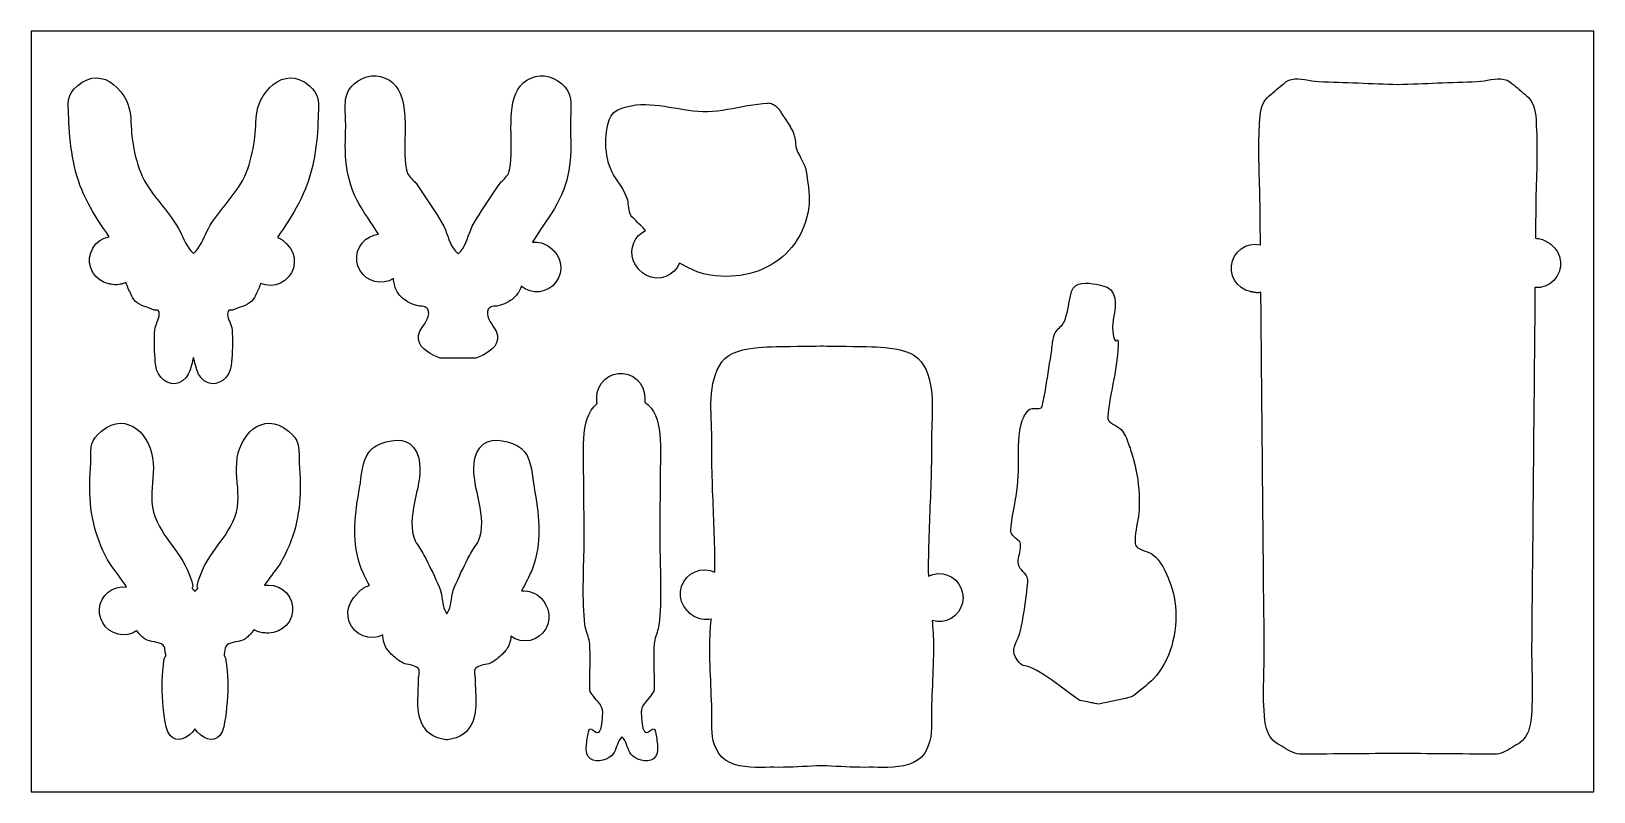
# Model space of a CAD drawing. Header units: inches. Extents: x 1 to 26.6, y 1 to 13.5.
import ezdxf

# ---------------------------------------------------------------- set-up
doc = ezdxf.new("R2010")
doc.units = ezdxf.units.IN
doc.layers.get('0').update_dxf_attribs({"linetype": 'CONTINUOUS'})

msp = doc.modelspace()

# ---------------------------------------------------------------- linework, layer by layer
at = {"color": 0, "linetype": 'CONTINUOUS'}
for p, q in [((26.63, 13.48), (1, 13.48)), ((1, 13.48), (1, 1)), ((26.63, 1), (26.63, 13.48)), ((1.706, 12.533), (1.756, 12.582)), ((1.756, 12.582), (1.837, 12.642)), ((1.837, 12.642), (1.916, 12.684)), ((1.916, 12.684), (1.995, 12.708)), ((1.995, 12.708), (2.072, 12.715)), ((2.072, 12.715), (2.147, 12.707)), ((2.147, 12.707), (2.219, 12.686)), ((2.219, 12.686), (2.287, 12.652)), ((2.287, 12.652), (2.351, 12.607)), ((2.351, 12.607), (2.412, 12.552)), ((4.91, 12.552), (4.97, 12.607)), ((4.97, 12.607), (5.034, 12.652)), ((5.034, 12.652), (5.103, 12.686)), ((5.103, 12.686), (5.175, 12.707)), ((5.175, 12.707), (5.249, 12.715)), ((5.249, 12.715), (5.326, 12.708)), ((5.326, 12.708), (5.405, 12.684)), ((5.405, 12.684), (5.485, 12.642)), ((5.485, 12.642), (5.566, 12.582)), ((5.566, 12.582), (5.616, 12.533)), ((6.205, 12.506), (6.249, 12.568)), ((6.249, 12.568), (6.303, 12.623)), ((6.303, 12.623), (6.365, 12.669)), ((6.365, 12.669), (6.433, 12.706)), ((6.433, 12.706), (6.506, 12.732)), ((6.506, 12.732), (6.581, 12.747)), ((6.581, 12.747), (6.655, 12.75)), ((6.655, 12.75), (6.728, 12.739)), ((6.728, 12.739), (6.806, 12.712)), ((6.806, 12.712), (6.874, 12.677)), ((6.874, 12.677), (6.932, 12.632)), ((6.932, 12.632), (6.981, 12.581)), ((6.981, 12.581), (7.021, 12.522)), ((8.98, 12.522), (9.02, 12.581)), ((9.02, 12.581), (9.069, 12.632)), ((9.069, 12.632), (9.127, 12.677)), ((9.127, 12.677), (9.195, 12.712)), ((9.195, 12.712), (9.274, 12.739)), ((9.274, 12.739), (9.346, 12.75)), ((9.346, 12.75), (9.421, 12.747)), ((9.421, 12.747), (9.496, 12.732)), ((9.496, 12.732), (9.568, 12.706)), ((9.568, 12.706), (9.637, 12.669)), ((9.637, 12.669), (9.699, 12.623)), ((9.699, 12.623), (9.753, 12.568)), ((9.753, 12.568), (9.796, 12.506)), ((21.457, 12.549), (21.487, 12.575)), ((21.487, 12.575), (21.518, 12.6)), ((21.518, 12.6), (21.55, 12.624)), ((21.55, 12.624), (21.581, 12.648)), ((21.581, 12.648), (21.626, 12.675)), ((21.626, 12.675), (21.674, 12.691)), ((21.674, 12.691), (21.726, 12.699)), ((21.726, 12.699), (21.779, 12.699)), ((21.779, 12.699), (21.835, 12.695)), ((21.835, 12.695), (21.892, 12.687)), ((21.892, 12.687), (21.949, 12.677)), ((21.949, 12.677), (22.006, 12.667)), ((22.006, 12.667), (22.061, 12.659)), ((22.061, 12.659), (22.116, 12.655)), ((22.116, 12.655), (22.197, 12.652)), ((22.197, 12.652), (22.279, 12.649)), ((22.279, 12.649), (22.36, 12.646)), ((22.36, 12.646), (22.441, 12.643)), ((22.441, 12.643), (22.522, 12.64)), ((22.522, 12.64), (22.604, 12.637)), ((22.604, 12.637), (22.685, 12.634)), ((22.685, 12.634), (22.766, 12.631)), ((22.766, 12.631), (22.848, 12.628)), ((22.848, 12.628), (22.929, 12.625)), ((22.929, 12.625), (23.01, 12.622)), ((23.01, 12.622), (23.092, 12.619)), ((23.092, 12.619), (23.173, 12.616)), ((23.173, 12.616), (23.254, 12.613)), ((23.254, 12.613), (23.335, 12.609)), ((23.335, 12.609), (23.417, 12.606)), ((23.417, 12.606), (23.419, 12.606)), ((23.419, 12.606), (23.5, 12.609)), ((23.5, 12.609), (23.581, 12.613)), ((23.581, 12.613), (23.662, 12.616)), ((23.662, 12.616), (23.744, 12.619)), ((23.744, 12.619), (23.825, 12.622)), ((23.825, 12.622), (23.906, 12.625)), ((23.906, 12.625), (23.988, 12.628)), ((23.988, 12.628), (24.069, 12.631)), ((24.069, 12.631), (24.15, 12.634)), ((24.15, 12.634), (24.232, 12.637)), ((24.232, 12.637), (24.313, 12.64)), ((24.313, 12.64), (24.394, 12.643)), ((24.394, 12.643), (24.476, 12.646)), ((24.476, 12.646), (24.557, 12.649)), ((24.557, 12.649), (24.638, 12.652)), ((24.638, 12.652), (24.719, 12.655)), ((24.719, 12.655), (24.774, 12.659)), ((24.774, 12.659), (24.83, 12.667)), ((24.83, 12.667), (24.887, 12.677)), ((24.887, 12.677), (24.944, 12.687)), ((24.944, 12.687), (25, 12.695)), ((25, 12.695), (25.056, 12.699)), ((25.056, 12.699), (25.11, 12.699)), ((25.11, 12.699), (25.161, 12.691)), ((25.161, 12.691), (25.209, 12.675)), ((25.209, 12.675), (25.254, 12.648)), ((25.254, 12.648), (25.286, 12.624)), ((25.286, 12.624), (25.317, 12.6)), ((25.317, 12.6), (25.348, 12.575)), ((25.348, 12.575), (25.379, 12.549)), ((1.608, 12.293), (1.613, 12.344)), ((1.613, 12.344), (1.623, 12.392)), ((1.623, 12.392), (1.641, 12.439)), ((1.641, 12.439), (1.668, 12.486)), ((1.668, 12.486), (1.706, 12.533)), ((2.412, 12.552), (2.467, 12.488)), ((2.467, 12.488), (2.516, 12.418)), ((2.516, 12.418), (2.56, 12.341)), ((2.56, 12.341), (2.584, 12.286)), ((4.737, 12.286), (4.761, 12.341)), ((4.761, 12.341), (4.805, 12.418)), ((4.805, 12.418), (4.855, 12.488)), ((4.855, 12.488), (4.91, 12.552)), ((5.616, 12.533), (5.653, 12.486)), ((5.653, 12.486), (5.68, 12.439)), ((5.68, 12.439), (5.698, 12.392)), ((5.698, 12.392), (5.709, 12.344)), ((5.709, 12.344), (5.714, 12.293)), ((6.15, 12.263), (6.153, 12.314)), ((6.153, 12.314), (6.157, 12.365)), ((6.157, 12.365), (6.174, 12.438)), ((6.174, 12.438), (6.205, 12.506)), ((7.021, 12.522), (7.054, 12.456)), ((7.054, 12.456), (7.08, 12.386)), ((7.08, 12.386), (7.099, 12.31)), ((7.099, 12.31), (7.113, 12.231)), ((8.888, 12.231), (8.902, 12.31)), ((8.902, 12.31), (8.922, 12.386)), ((8.922, 12.386), (8.948, 12.456)), ((8.948, 12.456), (8.98, 12.522)), ((9.796, 12.506), (9.828, 12.438)), ((9.828, 12.438), (9.844, 12.365)), ((9.844, 12.365), (9.849, 12.314)), ((9.849, 12.314), (9.851, 12.263)), ((21.192, 12.256), (21.214, 12.306)), ((21.214, 12.306), (21.242, 12.351)), ((21.242, 12.351), (21.278, 12.391)), ((21.278, 12.391), (21.307, 12.418)), ((21.307, 12.418), (21.337, 12.445)), ((21.337, 12.445), (21.366, 12.471)), ((21.366, 12.471), (21.396, 12.498)), ((21.396, 12.498), (21.426, 12.524)), ((21.426, 12.524), (21.457, 12.549)), ((25.379, 12.549), (25.409, 12.524)), ((25.409, 12.524), (25.439, 12.498)), ((25.439, 12.498), (25.469, 12.471)), ((25.469, 12.471), (25.499, 12.445)), ((25.499, 12.445), (25.528, 12.418)), ((25.528, 12.418), (25.557, 12.391)), ((25.557, 12.391), (25.593, 12.351)), ((25.593, 12.351), (25.621, 12.306)), ((25.621, 12.306), (25.643, 12.256)), ((1.608, 12.241), (1.608, 12.293)), ((1.61, 12.184), (1.608, 12.241)), ((1.613, 12.123), (1.61, 12.184)), ((1.615, 12.057), (1.613, 12.123)), ((1.618, 11.98), (1.615, 12.057)), ((2.584, 12.286), (2.603, 12.229)), ((2.603, 12.229), (2.616, 12.17)), ((2.616, 12.17), (2.626, 12.111)), ((2.626, 12.111), (2.632, 12.05)), ((2.632, 12.05), (2.636, 11.989)), ((4.685, 11.989), (4.689, 12.05)), ((4.689, 12.05), (4.696, 12.111)), ((4.696, 12.111), (4.705, 12.17)), ((4.705, 12.17), (4.719, 12.229)), ((4.719, 12.229), (4.737, 12.286)), ((5.706, 12.057), (5.703, 11.98)), ((5.709, 12.123), (5.706, 12.057)), ((5.712, 12.184), (5.709, 12.123)), ((5.714, 12.241), (5.712, 12.184)), ((5.714, 12.293), (5.714, 12.241)), ((6.15, 12.211), (6.15, 12.263)), ((6.151, 12.16), (6.15, 12.211)), ((6.153, 12.109), (6.151, 12.16)), ((6.155, 12.057), (6.153, 12.109)), ((6.157, 12.006), (6.155, 12.057)), ((7.113, 12.231), (7.123, 12.148)), ((7.123, 12.148), (7.129, 12.062)), ((7.129, 12.062), (7.132, 11.975)), ((8.87, 11.975), (8.873, 12.062)), ((8.873, 12.062), (8.879, 12.148)), ((8.879, 12.148), (8.888, 12.231)), ((9.847, 12.057), (9.845, 12.006)), ((9.849, 12.109), (9.847, 12.057)), ((9.851, 12.16), (9.849, 12.109)), ((9.851, 12.263), (9.852, 12.211)), ((9.852, 12.211), (9.851, 12.16)), ((10.48, 12.026), (10.513, 12.094)), ((10.513, 12.094), (10.555, 12.149)), ((10.555, 12.149), (10.609, 12.186)), ((10.609, 12.186), (10.685, 12.217)), ((10.685, 12.217), (10.762, 12.241)), ((10.762, 12.241), (10.839, 12.258)), ((10.839, 12.258), (10.917, 12.27)), ((10.917, 12.27), (10.995, 12.276)), ((10.995, 12.276), (11.073, 12.277)), ((11.073, 12.277), (11.151, 12.275)), ((11.151, 12.275), (11.23, 12.269)), ((11.23, 12.269), (11.308, 12.26)), ((11.308, 12.26), (11.387, 12.249)), ((11.387, 12.249), (11.466, 12.237)), ((11.466, 12.237), (11.545, 12.224)), ((11.545, 12.224), (11.624, 12.211)), ((11.624, 12.211), (11.703, 12.198)), ((11.703, 12.198), (11.781, 12.186)), ((11.781, 12.186), (11.86, 12.176)), ((11.86, 12.176), (11.938, 12.169)), ((11.938, 12.169), (12.017, 12.164)), ((12.017, 12.164), (12.095, 12.163)), ((12.095, 12.163), (12.172, 12.167)), ((12.172, 12.167), (12.254, 12.174)), ((12.254, 12.174), (12.337, 12.185)), ((12.337, 12.185), (12.419, 12.199)), ((12.419, 12.199), (12.502, 12.214)), ((12.502, 12.214), (12.585, 12.23)), ((12.585, 12.23), (12.668, 12.246)), ((12.668, 12.246), (12.751, 12.261)), ((12.751, 12.261), (12.834, 12.274)), ((12.834, 12.274), (12.916, 12.286)), ((12.916, 12.286), (12.999, 12.294)), ((12.999, 12.294), (13.081, 12.299)), ((21.152, 12.032), (21.157, 12.09)), ((21.157, 12.09), (21.165, 12.148)), ((21.165, 12.148), (21.176, 12.203)), ((21.176, 12.203), (21.192, 12.256)), ((25.643, 12.256), (25.659, 12.203)), ((25.659, 12.203), (25.67, 12.148)), ((25.67, 12.148), (25.678, 12.09)), ((25.678, 12.09), (25.683, 12.032)), ((1.622, 11.901), (1.618, 11.98)), ((1.627, 11.822), (1.622, 11.901)), ((1.634, 11.742), (1.627, 11.822)), ((2.636, 11.989), (2.64, 11.929)), ((2.64, 11.929), (2.643, 11.869)), ((2.643, 11.869), (2.646, 11.81)), ((2.646, 11.81), (2.652, 11.752)), ((4.669, 11.752), (4.675, 11.81)), ((4.675, 11.81), (4.679, 11.869)), ((4.679, 11.869), (4.682, 11.929)), ((4.682, 11.929), (4.685, 11.989)), ((5.695, 11.822), (5.688, 11.742)), ((5.7, 11.901), (5.695, 11.822)), ((5.703, 11.98), (5.7, 11.901)), ((6.154, 11.767), (6.157, 11.852)), ((6.158, 11.955), (6.157, 12.006)), ((6.157, 11.852), (6.158, 11.903)), ((6.158, 11.903), (6.158, 11.955)), ((7.131, 11.798), (7.13, 11.71)), ((7.132, 11.887), (7.131, 11.798)), ((7.132, 11.975), (7.132, 11.887)), ((8.869, 11.887), (8.87, 11.975)), ((8.87, 11.798), (8.869, 11.887)), ((8.872, 11.71), (8.87, 11.798)), ((9.845, 12.006), (9.843, 11.955)), ((9.843, 11.955), (9.843, 11.903)), ((9.843, 11.903), (9.844, 11.852)), ((9.844, 11.852), (9.847, 11.767)), ((10.43, 11.785), (10.44, 11.867)), ((10.44, 11.867), (10.456, 11.949)), ((10.456, 11.949), (10.48, 12.026)), ((21.141, 11.779), (21.144, 11.861)), ((21.144, 11.861), (21.147, 11.917)), ((21.147, 11.917), (21.149, 11.974)), ((21.149, 11.974), (21.152, 12.032)), ((25.683, 12.032), (25.686, 11.974)), ((25.686, 11.974), (25.688, 11.917)), ((25.688, 11.917), (25.691, 11.861)), ((25.691, 11.861), (25.695, 11.779)), ((1.642, 11.662), (1.634, 11.742)), ((1.651, 11.582), (1.642, 11.662)), ((1.663, 11.501), (1.651, 11.582)), ((2.652, 11.752), (2.66, 11.689)), ((2.66, 11.689), (2.671, 11.624)), ((2.671, 11.624), (2.683, 11.557)), ((2.683, 11.557), (2.696, 11.489)), ((4.625, 11.489), (4.639, 11.557)), ((4.639, 11.557), (4.651, 11.624)), ((4.651, 11.624), (4.661, 11.689)), ((4.661, 11.689), (4.669, 11.752)), ((5.67, 11.582), (5.659, 11.501)), ((5.68, 11.662), (5.67, 11.582)), ((5.688, 11.742), (5.68, 11.662)), ((6.151, 11.601), (6.152, 11.683)), ((6.152, 11.519), (6.151, 11.601)), ((6.152, 11.683), (6.154, 11.767)), ((7.13, 11.71), (7.128, 11.623)), ((7.128, 11.623), (7.128, 11.537)), ((7.128, 11.537), (7.129, 11.455)), ((8.873, 11.623), (8.872, 11.71)), ((8.874, 11.537), (8.873, 11.623)), ((8.873, 11.455), (8.874, 11.537)), ((9.847, 11.767), (9.85, 11.683)), ((9.85, 11.601), (9.849, 11.519)), ((9.85, 11.683), (9.85, 11.601)), ((10.425, 11.635), (10.426, 11.706)), ((10.427, 11.576), (10.425, 11.635)), ((10.426, 11.706), (10.43, 11.785)), ((10.431, 11.534), (10.427, 11.576)), ((10.449, 11.414), (10.431, 11.534)), ((13.538, 11.681), (13.536, 11.675)), ((13.536, 11.675), (13.536, 11.627)), ((13.536, 11.627), (13.544, 11.581)), ((13.544, 11.581), (13.558, 11.535)), ((13.558, 11.535), (13.577, 11.489)), ((21.137, 11.616), (21.138, 11.698)), ((21.137, 11.535), (21.137, 11.616)), ((21.137, 11.453), (21.137, 11.535)), ((21.138, 11.698), (21.141, 11.779)), ((25.695, 11.779), (25.697, 11.698)), ((25.697, 11.698), (25.698, 11.616)), ((25.698, 11.616), (25.699, 11.535)), ((25.699, 11.535), (25.698, 11.453)), ((1.676, 11.421), (1.663, 11.501)), ((1.691, 11.341), (1.676, 11.421)), ((1.708, 11.262), (1.691, 11.341)), ((2.696, 11.489), (2.712, 11.421)), ((2.712, 11.421), (2.73, 11.353)), ((2.73, 11.353), (2.75, 11.286)), ((2.75, 11.286), (2.772, 11.221)), ((4.55, 11.221), (4.572, 11.286)), ((4.572, 11.286), (4.591, 11.353)), ((4.591, 11.353), (4.609, 11.421)), ((4.609, 11.421), (4.625, 11.489)), ((5.63, 11.341), (5.613, 11.262)), ((5.646, 11.421), (5.63, 11.341)), ((5.659, 11.501), (5.646, 11.421)), ((6.156, 11.438), (6.152, 11.519)), ((6.162, 11.358), (6.156, 11.438)), ((6.17, 11.277), (6.162, 11.358)), ((6.183, 11.197), (6.17, 11.277)), ((7.129, 11.455), (7.132, 11.375)), ((7.132, 11.375), (7.139, 11.3)), ((7.139, 11.3), (7.15, 11.23)), ((8.852, 11.23), (8.862, 11.3)), ((8.862, 11.3), (8.869, 11.375)), ((8.869, 11.375), (8.873, 11.455)), ((9.831, 11.277), (9.819, 11.197)), ((9.84, 11.358), (9.831, 11.277)), ((9.846, 11.438), (9.84, 11.358)), ((9.849, 11.519), (9.846, 11.438)), ((10.471, 11.318), (10.449, 11.414)), ((10.495, 11.242), (10.471, 11.318)), ((13.577, 11.489), (13.6, 11.445)), ((13.6, 11.445), (13.623, 11.4)), ((13.623, 11.4), (13.647, 11.355)), ((13.647, 11.355), (13.669, 11.31)), ((13.669, 11.31), (13.689, 11.264)), ((21.138, 11.372), (21.137, 11.453)), ((21.14, 11.29), (21.138, 11.372)), ((21.142, 11.209), (21.14, 11.29)), ((25.696, 11.29), (25.694, 11.209)), ((25.697, 11.372), (25.696, 11.29)), ((25.698, 11.453), (25.697, 11.372)), ((1.728, 11.184), (1.708, 11.262)), ((1.749, 11.106), (1.728, 11.184)), ((1.773, 11.03), (1.749, 11.106)), ((1.799, 10.955), (1.773, 11.03)), ((2.772, 11.221), (2.795, 11.159)), ((2.795, 11.159), (2.821, 11.101)), ((2.821, 11.101), (2.858, 11.028)), ((2.858, 11.028), (2.899, 10.957)), ((4.422, 10.957), (4.463, 11.028)), ((4.463, 11.028), (4.501, 11.101)), ((4.501, 11.101), (4.526, 11.159)), ((4.526, 11.159), (4.55, 11.221)), ((5.549, 11.03), (5.523, 10.955)), ((5.572, 11.106), (5.549, 11.03)), ((5.594, 11.184), (5.572, 11.106)), ((5.613, 11.262), (5.594, 11.184)), ((6.198, 11.117), (6.183, 11.197)), ((6.218, 11.036), (6.198, 11.117)), ((6.243, 10.954), (6.218, 11.036)), ((7.15, 11.23), (7.166, 11.165)), ((7.166, 11.165), (7.174, 11.145)), ((7.174, 11.145), (7.187, 11.124)), ((7.187, 11.124), (7.203, 11.102)), ((7.203, 11.102), (7.222, 11.08)), ((7.222, 11.08), (7.241, 11.059)), ((7.241, 11.059), (7.26, 11.039)), ((7.26, 11.039), (7.278, 11.022)), ((7.278, 11.022), (7.293, 11.007)), ((8.708, 11.007), (8.724, 11.022)), ((8.724, 11.022), (8.741, 11.039)), ((8.741, 11.039), (8.761, 11.059)), ((8.761, 11.059), (8.78, 11.08)), ((8.78, 11.08), (8.798, 11.102)), ((8.798, 11.102), (8.815, 11.124)), ((8.815, 11.124), (8.828, 11.145)), ((8.828, 11.145), (8.836, 11.165)), ((8.836, 11.165), (8.852, 11.23)), ((9.783, 11.036), (9.759, 10.954)), ((9.803, 11.117), (9.783, 11.036)), ((9.819, 11.197), (9.803, 11.117)), ((10.522, 11.179), (10.495, 11.242)), ((10.551, 11.125), (10.522, 11.179)), ((10.584, 11.076), (10.551, 11.125)), ((10.619, 11.026), (10.584, 11.076)), ((10.656, 10.97), (10.619, 11.026)), ((13.689, 11.264), (13.703, 11.217)), ((13.703, 11.217), (13.711, 11.177)), ((13.711, 11.177), (13.721, 11.125)), ((13.721, 11.125), (13.73, 11.064)), ((13.73, 11.064), (13.74, 10.995)), ((21.144, 11.127), (21.142, 11.209)), ((21.146, 11.045), (21.144, 11.127)), ((21.149, 10.964), (21.146, 11.045)), ((25.689, 11.045), (25.686, 10.964)), ((25.691, 11.127), (25.689, 11.045)), ((25.694, 11.209), (25.691, 11.127)), ((1.827, 10.882), (1.799, 10.955)), ((1.859, 10.81), (1.827, 10.882)), ((1.895, 10.734), (1.859, 10.81)), ((2.899, 10.957), (2.944, 10.889)), ((2.944, 10.889), (2.991, 10.821)), ((2.991, 10.821), (3.04, 10.756)), ((4.281, 10.756), (4.33, 10.821)), ((4.33, 10.821), (4.378, 10.889)), ((4.378, 10.889), (4.422, 10.957)), ((5.463, 10.81), (5.426, 10.733)), ((5.494, 10.882), (5.463, 10.81)), ((5.523, 10.955), (5.494, 10.882)), ((6.272, 10.872), (6.243, 10.954)), ((6.305, 10.792), (6.272, 10.872)), ((6.341, 10.716), (6.305, 10.792)), ((7.293, 11.007), (7.305, 10.995)), ((7.305, 10.995), (7.312, 10.987)), ((7.312, 10.987), (7.354, 10.925)), ((7.354, 10.925), (7.397, 10.862)), ((7.397, 10.862), (7.441, 10.797)), ((7.441, 10.797), (7.485, 10.731)), ((8.517, 10.731), (8.561, 10.797)), ((8.561, 10.797), (8.604, 10.862)), ((8.604, 10.862), (8.648, 10.925)), ((8.648, 10.925), (8.69, 10.987)), ((8.69, 10.987), (8.697, 10.995)), ((8.697, 10.995), (8.708, 11.007)), ((9.697, 10.794), (9.661, 10.718)), ((9.729, 10.872), (9.697, 10.794)), ((9.759, 10.954), (9.729, 10.872)), ((10.696, 10.905), (10.656, 10.97)), ((10.738, 10.823), (10.696, 10.905)), ((10.783, 10.722), (10.738, 10.823)), ((13.74, 10.995), (13.748, 10.923)), ((13.748, 10.923), (13.755, 10.85)), ((13.755, 10.85), (13.76, 10.778)), ((13.76, 10.778), (13.763, 10.711)), ((21.151, 10.882), (21.149, 10.964)), ((21.153, 10.801), (21.151, 10.882)), ((21.155, 10.719), (21.153, 10.801)), ((25.682, 10.801), (25.681, 10.719)), ((25.684, 10.882), (25.682, 10.801)), ((25.686, 10.964), (25.684, 10.882)), ((1.933, 10.66), (1.895, 10.734)), ((1.972, 10.587), (1.933, 10.66)), ((2.012, 10.516), (1.972, 10.587)), ((2.054, 10.446), (2.012, 10.516)), ((3.04, 10.756), (3.091, 10.691)), ((3.091, 10.691), (3.142, 10.626)), ((3.142, 10.626), (3.194, 10.561)), ((3.194, 10.561), (3.244, 10.496)), ((4.077, 10.496), (4.128, 10.561)), ((4.128, 10.561), (4.179, 10.626)), ((4.179, 10.626), (4.23, 10.691)), ((4.23, 10.691), (4.281, 10.756)), ((5.306, 10.512), (5.264, 10.441)), ((5.348, 10.584), (5.306, 10.512)), ((5.388, 10.658), (5.348, 10.584)), ((5.426, 10.733), (5.388, 10.658)), ((6.381, 10.641), (6.341, 10.716)), ((6.423, 10.569), (6.381, 10.641)), ((6.467, 10.497), (6.423, 10.569)), ((7.485, 10.731), (7.529, 10.665)), ((7.529, 10.665), (7.572, 10.598)), ((7.572, 10.598), (7.615, 10.532)), ((7.615, 10.532), (7.657, 10.466)), ((8.345, 10.466), (8.387, 10.532)), ((8.387, 10.532), (8.429, 10.598)), ((8.429, 10.598), (8.473, 10.665)), ((8.473, 10.665), (8.517, 10.731)), ((9.581, 10.573), (9.537, 10.502)), ((9.622, 10.644), (9.581, 10.573)), ((9.661, 10.718), (9.622, 10.644)), ((10.787, 10.706), (10.783, 10.722)), ((10.791, 10.683), (10.787, 10.706)), ((10.793, 10.654), (10.791, 10.683)), ((10.796, 10.621), (10.793, 10.654)), ((10.8, 10.587), (10.796, 10.621)), ((10.805, 10.551), (10.8, 10.587)), ((10.812, 10.517), (10.805, 10.551)), ((10.822, 10.485), (10.812, 10.517)), ((13.742, 10.515), (13.723, 10.432)), ((13.757, 10.602), (13.742, 10.515)), ((13.762, 10.651), (13.757, 10.602)), ((13.763, 10.711), (13.762, 10.651)), ((21.156, 10.637), (21.155, 10.719)), ((21.157, 10.555), (21.156, 10.637)), ((21.157, 10.477), (21.157, 10.555)), ((25.679, 10.571), (25.678, 10.508)), ((25.681, 10.719), (25.679, 10.637)), ((25.679, 10.637), (25.679, 10.571)), ((2.097, 10.377), (2.054, 10.446)), ((2.141, 10.309), (2.097, 10.377)), ((2.186, 10.242), (2.141, 10.309)), ((3.244, 10.496), (3.294, 10.431)), ((3.294, 10.431), (3.341, 10.364)), ((3.341, 10.364), (3.385, 10.296)), ((3.385, 10.296), (3.416, 10.243)), ((3.905, 10.243), (3.936, 10.296)), ((3.936, 10.296), (3.981, 10.364)), ((3.981, 10.364), (4.028, 10.431)), ((4.028, 10.431), (4.077, 10.496)), ((5.176, 10.302), (5.13, 10.234)), ((5.22, 10.371), (5.176, 10.302)), ((5.264, 10.441), (5.22, 10.371)), ((6.513, 10.427), (6.467, 10.497)), ((6.559, 10.357), (6.513, 10.427)), ((6.606, 10.288), (6.559, 10.357)), ((6.653, 10.218), (6.606, 10.288)), ((7.657, 10.466), (7.697, 10.4)), ((7.697, 10.4), (7.736, 10.336)), ((7.736, 10.336), (7.767, 10.279)), ((7.767, 10.279), (7.793, 10.223)), ((8.209, 10.223), (8.234, 10.279)), ((8.234, 10.279), (8.265, 10.336)), ((8.265, 10.336), (8.304, 10.4)), ((8.304, 10.4), (8.345, 10.466)), ((9.401, 10.296), (9.355, 10.227)), ((9.447, 10.364), (9.401, 10.296)), ((9.493, 10.433), (9.447, 10.364)), ((9.537, 10.502), (9.493, 10.433)), ((10.836, 10.457), (10.822, 10.485)), ((10.853, 10.434), (10.836, 10.457)), ((10.877, 10.412), (10.853, 10.434)), ((10.9, 10.389), (10.877, 10.412)), ((10.923, 10.367), (10.9, 10.389)), ((10.946, 10.344), (10.923, 10.367)), ((10.968, 10.322), (10.946, 10.344)), ((10.991, 10.3), (10.968, 10.322)), ((11.013, 10.277), (10.991, 10.3)), ((11.035, 10.255), (11.013, 10.277)), ((11.056, 10.233), (11.035, 10.255)), ((13.672, 10.275), (13.64, 10.201)), ((13.699, 10.352), (13.672, 10.275)), ((13.723, 10.432), (13.699, 10.352)), ((21.158, 10.402), (21.157, 10.477)), ((21.159, 10.331), (21.158, 10.402)), ((21.159, 10.264), (21.159, 10.331)), ((21.16, 10.2), (21.159, 10.264)), ((25.677, 10.332), (25.676, 10.277)), ((25.676, 10.277), (25.676, 10.225)), ((25.678, 10.447), (25.677, 10.388)), ((25.677, 10.388), (25.677, 10.332)), ((25.678, 10.508), (25.678, 10.447)), ((2.061, 9.989), (2.124, 10.044)), ((2.124, 10.044), (2.197, 10.084)), ((2.232, 10.175), (2.186, 10.242)), ((2.197, 10.084), (2.278, 10.108)), ((2.278, 10.108), (2.232, 10.175)), ((3.416, 10.243), (3.442, 10.193)), ((3.442, 10.193), (3.465, 10.145)), ((3.465, 10.145), (3.486, 10.099)), ((3.486, 10.099), (3.507, 10.054)), ((3.507, 10.054), (3.53, 10.01)), ((3.53, 10.01), (3.555, 9.966)), ((3.767, 9.966), (3.792, 10.01)), ((3.792, 10.01), (3.814, 10.054)), ((3.814, 10.054), (3.835, 10.099)), ((3.835, 10.099), (3.856, 10.145)), ((3.856, 10.145), (3.879, 10.193)), ((3.879, 10.193), (3.905, 10.243)), ((5.084, 10.166), (5.037, 10.098)), ((5.037, 10.098), (5.052, 10.092)), ((5.052, 10.092), (5.067, 10.085)), ((5.067, 10.085), (5.081, 10.078)), ((5.081, 10.078), (5.095, 10.07)), ((5.13, 10.234), (5.084, 10.166)), ((5.095, 10.07), (5.109, 10.061)), ((5.109, 10.061), (5.123, 10.052)), ((5.123, 10.052), (5.136, 10.042)), ((5.136, 10.042), (5.149, 10.032)), ((5.149, 10.032), (5.161, 10.021)), ((5.161, 10.021), (5.173, 10.009)), ((5.173, 10.009), (5.175, 10.007)), ((5.175, 10.007), (5.178, 10.004)), ((5.178, 10.004), (5.181, 10.001)), ((5.181, 10.001), (5.184, 9.998)), ((5.184, 9.998), (5.187, 9.996)), ((6.383, 9.938), (6.426, 10.004)), ((6.426, 10.004), (6.482, 10.06)), ((6.482, 10.06), (6.548, 10.103)), ((6.548, 10.103), (6.621, 10.133)), ((6.621, 10.133), (6.698, 10.148)), ((6.698, 10.148), (6.653, 10.218)), ((7.793, 10.223), (7.814, 10.168)), ((7.814, 10.168), (7.834, 10.115)), ((7.834, 10.115), (7.852, 10.064)), ((7.852, 10.064), (7.872, 10.013)), ((7.872, 10.013), (7.896, 9.964)), ((8.106, 9.964), (8.129, 10.013)), ((8.129, 10.013), (8.149, 10.064)), ((8.149, 10.064), (8.168, 10.115)), ((8.168, 10.115), (8.187, 10.168)), ((8.187, 10.168), (8.209, 10.223)), ((9.266, 10.088), (9.224, 10.017)), ((9.224, 10.017), (9.259, 10.019)), ((9.259, 10.019), (9.294, 10.018)), ((9.31, 10.158), (9.266, 10.088)), ((9.294, 10.018), (9.328, 10.014)), ((9.355, 10.227), (9.31, 10.158)), ((9.328, 10.014), (9.362, 10.007)), ((9.362, 10.007), (9.396, 9.996)), ((9.396, 9.996), (9.428, 9.983)), ((10.861, 9.939), (10.882, 10.008)), ((10.882, 10.008), (10.917, 10.071)), ((10.917, 10.071), (10.962, 10.127)), ((10.962, 10.127), (11.016, 10.174)), ((11.016, 10.174), (11.078, 10.21)), ((11.078, 10.21), (11.056, 10.233)), ((13.523, 9.999), (13.477, 9.939)), ((13.566, 10.063), (13.523, 9.999)), ((13.605, 10.131), (13.566, 10.063)), ((13.64, 10.201), (13.605, 10.131)), ((21.161, 10.139), (21.16, 10.2)), ((21.161, 10.082), (21.161, 10.139)), ((21.162, 10.028), (21.161, 10.082)), ((21.162, 9.977), (21.162, 10.028)), ((25.675, 10.128), (25.674, 10.082)), ((25.674, 10.082), (25.698, 10.081)), ((25.676, 10.225), (25.675, 10.176)), ((25.675, 10.176), (25.675, 10.128)), ((25.698, 10.081), (25.721, 10.078)), ((25.721, 10.078), (25.744, 10.074)), ((25.744, 10.074), (25.767, 10.068)), ((25.767, 10.068), (25.789, 10.061)), ((25.789, 10.061), (25.811, 10.053)), ((25.811, 10.053), (25.832, 10.043)), ((25.832, 10.043), (25.853, 10.032)), ((25.853, 10.032), (25.873, 10.02)), ((25.873, 10.02), (25.893, 10.007)), ((25.893, 10.007), (25.896, 10.005)), ((25.896, 10.005), (25.899, 10.002)), ((25.899, 10.002), (25.902, 10)), ((25.902, 10), (25.905, 9.998)), ((25.905, 9.998), (25.909, 9.996)), ((1.957, 9.68), (1.958, 9.764)), ((1.958, 9.764), (1.976, 9.846)), ((1.976, 9.846), (2.01, 9.922)), ((2.01, 9.922), (2.061, 9.989)), ((3.555, 9.966), (3.584, 9.922)), ((3.584, 9.922), (3.619, 9.878)), ((3.619, 9.878), (3.661, 9.832)), ((3.661, 9.832), (3.703, 9.878)), ((3.703, 9.878), (3.738, 9.922)), ((3.738, 9.922), (3.767, 9.966)), ((5.187, 9.996), (5.189, 9.993)), ((5.189, 9.993), (5.192, 9.99)), ((5.192, 9.99), (5.195, 9.987)), ((5.195, 9.987), (5.198, 9.984)), ((5.198, 9.984), (5.2, 9.982)), ((5.2, 9.982), (5.253, 9.916)), ((5.253, 9.916), (5.291, 9.842)), ((5.291, 9.842), (5.312, 9.761)), ((5.312, 9.761), (5.315, 9.677)), ((6.339, 9.787), (6.354, 9.864)), ((6.341, 9.708), (6.339, 9.787)), ((6.354, 9.864), (6.383, 9.938)), ((7.896, 9.964), (7.924, 9.917)), ((7.924, 9.917), (7.958, 9.871)), ((7.958, 9.871), (8.001, 9.826)), ((8.001, 9.826), (8.044, 9.871)), ((8.001, 9.826), (8.001, 9.826)), ((8.044, 9.871), (8.078, 9.917)), ((8.078, 9.917), (8.106, 9.964)), ((9.428, 9.983), (9.459, 9.967)), ((9.459, 9.967), (9.489, 9.949)), ((9.489, 9.949), (9.517, 9.927)), ((9.517, 9.927), (9.542, 9.904)), ((9.542, 9.904), (9.545, 9.901)), ((9.545, 9.901), (9.548, 9.898)), ((9.548, 9.898), (9.551, 9.895)), ((9.551, 9.895), (9.553, 9.893)), ((9.553, 9.893), (9.556, 9.89)), ((9.556, 9.89), (9.559, 9.887)), ((9.559, 9.887), (9.562, 9.884)), ((9.562, 9.884), (9.565, 9.882)), ((9.565, 9.882), (9.567, 9.879)), ((9.567, 9.879), (9.57, 9.876)), ((9.57, 9.876), (9.621, 9.814)), ((9.621, 9.814), (9.658, 9.743)), ((9.658, 9.743), (9.679, 9.666)), ((10.851, 9.868), (10.861, 9.939)), ((10.855, 9.796), (10.851, 9.868)), ((10.872, 9.726), (10.855, 9.796)), ((13.321, 9.778), (13.263, 9.731)), ((13.376, 9.828), (13.321, 9.778)), ((13.428, 9.882), (13.376, 9.828)), ((13.477, 9.939), (13.428, 9.882)), ((20.704, 9.713), (20.737, 9.788)), ((20.737, 9.788), (20.786, 9.855)), ((20.786, 9.855), (20.847, 9.91)), ((20.847, 9.91), (20.918, 9.951)), ((20.918, 9.951), (20.996, 9.977)), ((20.996, 9.977), (21.078, 9.986)), ((21.078, 9.986), (21.16, 9.977)), ((21.16, 9.977), (21.16, 9.977)), ((21.16, 9.977), (21.16, 9.977)), ((21.16, 9.977), (21.161, 9.977)), ((21.161, 9.977), (21.161, 9.977)), ((21.161, 9.977), (21.161, 9.977)), ((21.161, 9.977), (21.161, 9.977)), ((21.161, 9.977), (21.161, 9.977)), ((21.161, 9.977), (21.162, 9.977)), ((21.162, 9.977), (21.162, 9.977)), ((21.162, 9.977), (21.162, 9.977)), ((25.909, 9.996), (25.912, 9.993)), ((25.912, 9.993), (25.915, 9.991)), ((25.915, 9.991), (25.918, 9.989)), ((25.918, 9.989), (25.921, 9.986)), ((25.921, 9.986), (25.924, 9.984)), ((25.924, 9.984), (25.987, 9.927)), ((25.987, 9.927), (26.036, 9.859)), ((26.036, 9.859), (26.069, 9.781)), ((26.069, 9.781), (26.085, 9.698)), ((1.975, 9.598), (1.957, 9.68)), ((2.01, 9.521), (1.975, 9.598)), ((2.06, 9.454), (2.01, 9.521)), ((5.269, 9.517), (5.222, 9.448)), ((5.3, 9.594), (5.269, 9.517)), ((5.315, 9.677), (5.3, 9.594)), ((6.359, 9.631), (6.341, 9.708)), ((6.391, 9.559), (6.359, 9.631)), ((6.437, 9.495), (6.391, 9.559)), ((6.495, 9.441), (6.437, 9.495)), ((9.675, 9.506), (9.648, 9.431)), ((9.685, 9.586), (9.675, 9.506)), ((9.679, 9.666), (9.685, 9.586)), ((10.902, 9.661), (10.872, 9.726)), ((10.942, 9.602), (10.902, 9.661)), ((10.945, 9.599), (10.942, 9.602)), ((10.947, 9.596), (10.945, 9.599)), ((10.952, 9.589), (10.947, 9.596)), ((10.955, 9.586), (10.952, 9.589)), ((10.957, 9.583), (10.955, 9.586)), ((10.96, 9.58), (10.957, 9.583)), ((10.963, 9.577), (10.96, 9.58)), ((10.965, 9.574), (10.963, 9.577)), ((10.968, 9.571), (10.965, 9.574)), ((11.026, 9.515), (10.968, 9.571)), ((11.094, 9.471), (11.026, 9.515)), ((11.482, 9.492), (11.41, 9.455)), ((11.546, 9.542), (11.482, 9.492)), ((11.597, 9.605), (11.546, 9.542)), ((11.635, 9.676), (11.597, 9.605)), ((11.686, 9.649), (11.635, 9.676)), ((11.735, 9.622), (11.686, 9.649)), ((11.782, 9.597), (11.735, 9.622)), ((11.829, 9.574), (11.782, 9.597)), ((11.876, 9.552), (11.829, 9.574)), ((11.923, 9.533), (11.876, 9.552)), ((11.973, 9.515), (11.923, 9.533)), ((12.025, 9.5), (11.973, 9.515)), ((12.081, 9.487), (12.025, 9.5)), ((12.142, 9.476), (12.081, 9.487)), ((12.713, 9.488), (12.635, 9.474)), ((12.789, 9.505), (12.713, 9.488)), ((12.863, 9.526), (12.789, 9.505)), ((12.935, 9.551), (12.863, 9.526)), ((13.005, 9.58), (12.935, 9.551)), ((13.073, 9.612), (13.005, 9.58)), ((13.139, 9.648), (13.073, 9.612)), ((13.202, 9.688), (13.139, 9.648)), ((13.263, 9.731), (13.202, 9.688)), ((20.687, 9.632), (20.704, 9.713)), ((20.687, 9.55), (20.687, 9.632)), ((20.704, 9.469), (20.687, 9.55)), ((26.063, 9.531), (26.026, 9.456)), ((26.083, 9.613), (26.063, 9.531)), ((26.085, 9.698), (26.083, 9.613)), ((2.123, 9.399), (2.06, 9.454)), ((2.196, 9.358), (2.123, 9.399)), ((2.276, 9.334), (2.196, 9.358)), ((2.28, 9.333), (2.276, 9.334)), ((2.284, 9.332), (2.28, 9.333)), ((2.288, 9.332), (2.284, 9.332)), ((2.292, 9.331), (2.288, 9.332)), ((2.296, 9.33), (2.292, 9.331)), ((2.3, 9.33), (2.296, 9.33)), ((2.304, 9.329), (2.3, 9.33)), ((2.307, 9.328), (2.304, 9.329)), ((2.311, 9.327), (2.307, 9.328)), ((2.315, 9.327), (2.311, 9.327)), ((2.339, 9.323), (2.315, 9.327)), ((2.364, 9.321), (2.339, 9.323)), ((2.388, 9.32), (2.364, 9.321)), ((2.412, 9.321), (2.388, 9.32)), ((2.437, 9.323), (2.412, 9.321)), ((2.461, 9.327), (2.437, 9.323)), ((2.484, 9.332), (2.461, 9.327)), ((2.508, 9.339), (2.484, 9.332)), ((2.531, 9.347), (2.508, 9.339)), ((2.553, 9.356), (2.531, 9.347)), ((2.562, 9.331), (2.553, 9.356)), ((2.572, 9.306), (2.562, 9.331)), ((2.582, 9.281), (2.572, 9.306)), ((2.592, 9.257), (2.582, 9.281)), ((2.603, 9.232), (2.592, 9.257)), ((2.615, 9.208), (2.603, 9.232)), ((4.726, 9.249), (4.715, 9.226)), ((4.736, 9.272), (4.726, 9.249)), ((4.746, 9.296), (4.736, 9.272)), ((4.755, 9.319), (4.746, 9.296)), ((4.763, 9.343), (4.755, 9.319)), ((4.843, 9.317), (4.763, 9.343)), ((4.927, 9.31), (4.843, 9.317)), ((5.01, 9.319), (4.927, 9.31)), ((5.089, 9.347), (5.01, 9.319)), ((5.161, 9.39), (5.089, 9.347)), ((5.222, 9.448), (5.161, 9.39)), ((6.563, 9.4), (6.495, 9.441)), ((6.637, 9.373), (6.563, 9.4)), ((6.715, 9.362), (6.637, 9.373)), ((6.794, 9.367), (6.715, 9.362)), ((6.87, 9.387), (6.794, 9.367)), ((6.941, 9.422), (6.87, 9.387)), ((6.944, 9.396), (6.941, 9.422)), ((6.948, 9.371), (6.944, 9.396)), ((6.952, 9.346), (6.948, 9.371)), ((6.957, 9.322), (6.952, 9.346)), ((6.964, 9.297), (6.957, 9.322)), ((6.972, 9.273), (6.964, 9.297)), ((6.981, 9.249), (6.972, 9.273)), ((6.992, 9.226), (6.981, 9.249)), ((9.015, 9.237), (9.01, 9.226)), ((9.021, 9.249), (9.015, 9.237)), ((9.025, 9.261), (9.021, 9.249)), ((9.03, 9.273), (9.025, 9.261)), ((9.034, 9.285), (9.03, 9.273)), ((9.037, 9.297), (9.034, 9.285)), ((9.104, 9.252), (9.037, 9.297)), ((9.177, 9.221), (9.104, 9.252)), ((9.488, 9.256), (9.415, 9.224)), ((9.553, 9.303), (9.488, 9.256)), ((9.607, 9.362), (9.553, 9.303)), ((9.648, 9.431), (9.607, 9.362)), ((11.17, 9.443), (11.094, 9.471)), ((11.25, 9.43), (11.17, 9.443)), ((11.331, 9.434), (11.25, 9.43)), ((11.41, 9.455), (11.331, 9.434)), ((12.226, 9.466), (12.142, 9.476)), ((12.31, 9.46), (12.226, 9.466)), ((12.393, 9.457), (12.31, 9.46)), ((12.475, 9.459), (12.393, 9.457)), ((12.556, 9.465), (12.475, 9.459)), ((12.635, 9.474), (12.556, 9.465)), ((18.066, 9.209), (18.091, 9.263)), ((18.091, 9.263), (18.129, 9.302)), ((18.129, 9.302), (18.177, 9.327)), ((18.177, 9.327), (18.232, 9.341)), ((18.232, 9.341), (18.291, 9.346)), ((18.291, 9.346), (18.353, 9.344)), ((18.353, 9.344), (18.413, 9.337)), ((18.413, 9.337), (18.469, 9.328)), ((18.469, 9.328), (18.518, 9.318)), ((18.518, 9.318), (18.558, 9.31)), ((18.558, 9.31), (18.646, 9.281)), ((18.646, 9.281), (18.709, 9.235)), ((18.709, 9.235), (18.749, 9.176)), ((20.738, 9.394), (20.704, 9.469)), ((20.787, 9.328), (20.738, 9.394)), ((20.848, 9.273), (20.787, 9.328)), ((20.919, 9.232), (20.848, 9.273)), ((20.998, 9.207), (20.919, 9.232)), ((25.751, 9.276), (25.666, 9.273)), ((25.666, 9.273), (25.666, 9.234)), ((25.666, 9.234), (25.666, 9.19)), ((25.833, 9.297), (25.751, 9.276)), ((25.908, 9.336), (25.833, 9.297)), ((25.973, 9.389), (25.908, 9.336)), ((26.026, 9.456), (25.973, 9.389)), ((2.626, 9.184), (2.615, 9.208)), ((2.638, 9.159), (2.626, 9.184)), ((2.65, 9.135), (2.638, 9.159)), ((2.661, 9.111), (2.65, 9.135)), ((2.682, 9.076), (2.661, 9.111)), ((2.709, 9.047), (2.682, 9.076)), ((2.74, 9.022), (2.709, 9.047)), ((2.776, 9.001), (2.74, 9.022)), ((2.814, 8.982), (2.776, 9.001)), ((2.855, 8.965), (2.814, 8.982)), ((4.507, 8.982), (4.466, 8.965)), ((4.546, 9.001), (4.507, 8.982)), ((4.581, 9.022), (4.546, 9.001)), ((4.613, 9.047), (4.581, 9.022)), ((4.64, 9.076), (4.613, 9.047)), ((4.66, 9.111), (4.64, 9.076)), ((4.671, 9.134), (4.66, 9.111)), ((4.682, 9.157), (4.671, 9.134)), ((4.693, 9.18), (4.682, 9.157)), ((4.704, 9.203), (4.693, 9.18)), ((4.715, 9.226), (4.704, 9.203)), ((7.004, 9.203), (6.992, 9.226)), ((7.018, 9.18), (7.004, 9.203)), ((7.039, 9.151), (7.018, 9.18)), ((7.063, 9.125), (7.039, 9.151)), ((7.088, 9.101), (7.063, 9.125)), ((7.116, 9.079), (7.088, 9.101)), ((7.144, 9.059), (7.116, 9.079)), ((7.174, 9.041), (7.144, 9.059)), ((7.206, 9.024), (7.174, 9.041)), ((7.237, 9.009), (7.206, 9.024)), ((7.27, 8.995), (7.237, 9.009)), ((7.302, 8.983), (7.27, 8.995)), ((7.322, 8.977), (7.302, 8.983)), ((7.344, 8.974), (7.322, 8.977)), ((7.367, 8.971), (7.344, 8.974)), ((7.39, 8.969), (7.367, 8.971)), ((8.635, 8.971), (8.612, 8.969)), ((8.657, 8.974), (8.635, 8.971)), ((8.679, 8.977), (8.657, 8.974)), ((8.699, 8.983), (8.679, 8.977)), ((8.732, 8.995), (8.699, 8.983)), ((8.764, 9.009), (8.732, 8.995)), ((8.796, 9.024), (8.764, 9.009)), ((8.827, 9.041), (8.796, 9.024)), ((8.857, 9.059), (8.827, 9.041)), ((8.886, 9.079), (8.857, 9.059)), ((8.913, 9.101), (8.886, 9.079)), ((8.939, 9.125), (8.913, 9.101)), ((8.962, 9.151), (8.939, 9.125)), ((8.983, 9.18), (8.962, 9.151)), ((8.991, 9.191), (8.983, 9.18)), ((8.998, 9.202), (8.991, 9.191)), ((9.004, 9.214), (8.998, 9.202)), ((9.01, 9.226), (9.004, 9.214)), ((9.256, 9.205), (9.177, 9.221)), ((9.336, 9.206), (9.256, 9.205)), ((9.415, 9.224), (9.336, 9.206)), ((18.012, 8.961), (18.022, 9.011)), ((18.022, 9.011), (18.031, 9.061)), ((18.031, 9.061), (18.042, 9.111)), ((18.042, 9.111), (18.053, 9.16)), ((18.053, 9.16), (18.066, 9.209)), ((18.749, 9.176), (18.772, 9.107)), ((18.772, 9.107), (18.779, 9.029)), ((18.779, 9.029), (18.777, 8.946)), ((21.005, 9.205), (20.998, 9.207)), ((21.009, 9.204), (21.005, 9.205)), ((21.013, 9.203), (21.009, 9.204)), ((21.021, 9.202), (21.013, 9.203)), ((21.025, 9.201), (21.021, 9.202)), ((21.028, 9.2), (21.025, 9.201)), ((21.032, 9.199), (21.028, 9.2)), ((21.036, 9.198), (21.032, 9.199)), ((21.049, 9.196), (21.036, 9.198)), ((21.062, 9.194), (21.049, 9.196)), ((21.076, 9.192), (21.062, 9.194)), ((21.089, 9.191), (21.076, 9.192)), ((21.103, 9.19), (21.089, 9.191)), ((21.116, 9.19), (21.103, 9.19)), ((21.129, 9.19), (21.116, 9.19)), ((21.143, 9.191), (21.129, 9.19)), ((21.156, 9.192), (21.143, 9.191)), ((21.17, 9.193), (21.156, 9.192)), ((21.17, 9.148), (21.17, 9.193)), ((21.171, 9.097), (21.17, 9.148)), ((21.171, 9.041), (21.171, 9.097)), ((21.172, 8.978), (21.171, 9.041)), ((21.172, 8.909), (21.172, 8.978)), ((25.664, 9.021), (25.663, 8.951)), ((25.665, 9.084), (25.664, 9.021)), ((25.666, 9.19), (25.665, 9.14)), ((25.665, 9.14), (25.665, 9.084)), ((2.897, 8.95), (2.855, 8.965)), ((2.938, 8.935), (2.897, 8.95)), ((2.979, 8.92), (2.938, 8.935)), ((3.018, 8.904), (2.979, 8.92)), ((3.025, 8.902), (3.018, 8.904)), ((3.033, 8.901), (3.025, 8.902)), ((3.041, 8.901), (3.033, 8.901)), ((3.049, 8.902), (3.041, 8.901)), ((3.057, 8.902), (3.049, 8.902)), ((3.065, 8.903), (3.057, 8.902)), ((3.072, 8.902), (3.065, 8.903)), ((3.066, 8.709), (3.078, 8.741)), ((3.078, 8.9), (3.072, 8.902)), ((3.084, 8.897), (3.078, 8.9)), ((3.078, 8.741), (3.089, 8.772)), ((3.088, 8.892), (3.084, 8.897)), ((3.098, 8.863), (3.088, 8.892)), ((3.089, 8.772), (3.097, 8.803)), ((3.097, 8.803), (3.1, 8.833)), ((3.1, 8.833), (3.098, 8.863)), ((4.224, 8.863), (4.221, 8.833)), ((4.221, 8.833), (4.224, 8.803)), ((4.234, 8.892), (4.224, 8.863)), ((4.224, 8.803), (4.232, 8.772)), ((4.232, 8.772), (4.243, 8.741)), ((4.238, 8.897), (4.234, 8.892)), ((4.243, 8.9), (4.238, 8.897)), ((4.249, 8.902), (4.243, 8.9)), ((4.243, 8.741), (4.256, 8.709)), ((4.257, 8.903), (4.249, 8.902)), ((4.264, 8.902), (4.257, 8.903)), ((4.281, 8.901), (4.264, 8.902)), ((4.289, 8.901), (4.281, 8.901)), ((4.296, 8.902), (4.289, 8.901)), ((4.303, 8.904), (4.296, 8.902)), ((4.342, 8.92), (4.303, 8.904)), ((4.383, 8.935), (4.342, 8.92)), ((4.425, 8.95), (4.383, 8.935)), ((4.466, 8.965), (4.425, 8.95)), ((7.413, 8.967), (7.39, 8.969)), ((7.435, 8.963), (7.413, 8.967)), ((7.456, 8.957), (7.435, 8.963)), ((7.475, 8.948), (7.456, 8.957)), ((7.472, 8.712), (7.493, 8.756)), ((7.491, 8.936), (7.475, 8.948)), ((7.505, 8.919), (7.491, 8.936)), ((7.493, 8.756), (7.51, 8.8)), ((7.518, 8.883), (7.505, 8.919)), ((7.51, 8.8), (7.519, 8.843)), ((7.519, 8.843), (7.518, 8.883)), ((8.496, 8.919), (8.483, 8.883)), ((8.483, 8.883), (8.483, 8.843)), ((8.483, 8.843), (8.492, 8.8)), ((8.492, 8.8), (8.508, 8.756)), ((8.51, 8.936), (8.496, 8.919)), ((8.508, 8.756), (8.53, 8.712)), ((8.527, 8.948), (8.51, 8.936)), ((8.546, 8.957), (8.527, 8.948)), ((8.567, 8.963), (8.546, 8.957)), ((8.589, 8.967), (8.567, 8.963)), ((8.612, 8.969), (8.589, 8.967)), ((17.934, 8.694), (17.946, 8.718)), ((17.946, 8.718), (17.963, 8.765)), ((17.963, 8.765), (17.978, 8.813)), ((17.978, 8.813), (17.991, 8.862)), ((17.991, 8.862), (18.002, 8.912)), ((18.002, 8.912), (18.012, 8.961)), ((18.755, 8.777), (18.744, 8.696)), ((18.767, 8.862), (18.755, 8.777)), ((18.777, 8.946), (18.767, 8.862)), ((21.173, 8.834), (21.172, 8.909)), ((21.174, 8.752), (21.173, 8.834)), ((21.175, 8.663), (21.174, 8.752)), ((25.662, 8.788), (25.661, 8.694)), ((25.663, 8.873), (25.662, 8.788)), ((25.663, 8.951), (25.663, 8.873)), ((3.02, 8.405), (3.022, 8.464)), ((3.022, 8.464), (3.024, 8.522)), ((3.024, 8.522), (3.027, 8.581)), ((3.027, 8.581), (3.032, 8.613)), ((3.032, 8.613), (3.041, 8.645)), ((3.041, 8.645), (3.053, 8.677)), ((3.053, 8.677), (3.066, 8.709)), ((4.256, 8.709), (4.269, 8.677)), ((4.269, 8.677), (4.28, 8.645)), ((4.28, 8.645), (4.289, 8.613)), ((4.289, 8.613), (4.294, 8.581)), ((4.294, 8.581), (4.298, 8.522)), ((4.298, 8.522), (4.3, 8.464)), ((4.3, 8.464), (4.301, 8.405)), ((7.351, 8.425), (7.353, 8.489)), ((7.353, 8.489), (7.376, 8.559)), ((7.376, 8.559), (7.385, 8.575)), ((7.385, 8.575), (7.402, 8.6)), ((7.402, 8.6), (7.424, 8.633)), ((7.424, 8.633), (7.448, 8.671)), ((7.448, 8.671), (7.472, 8.712)), ((8.53, 8.712), (8.554, 8.671)), ((8.554, 8.671), (8.578, 8.633)), ((8.578, 8.633), (8.599, 8.6)), ((8.599, 8.6), (8.616, 8.575)), ((8.616, 8.575), (8.626, 8.559)), ((8.626, 8.559), (8.649, 8.489)), ((8.649, 8.489), (8.65, 8.425)), ((17.767, 8.447), (17.776, 8.479)), ((17.776, 8.479), (17.787, 8.51)), ((17.787, 8.51), (17.798, 8.533)), ((17.798, 8.533), (17.813, 8.555)), ((17.813, 8.555), (17.829, 8.575)), ((17.829, 8.575), (17.847, 8.595)), ((17.847, 8.595), (17.866, 8.614)), ((17.866, 8.614), (17.885, 8.633)), ((17.885, 8.633), (17.903, 8.652)), ((17.903, 8.652), (17.92, 8.673)), ((17.92, 8.673), (17.934, 8.694)), ((18.744, 8.696), (18.738, 8.621)), ((18.738, 8.621), (18.74, 8.555)), ((18.74, 8.555), (18.755, 8.47)), ((18.755, 8.47), (18.77, 8.422)), ((21.176, 8.566), (21.175, 8.663)), ((21.177, 8.462), (21.176, 8.566)), ((21.178, 8.35), (21.177, 8.462)), ((25.659, 8.48), (25.658, 8.359)), ((25.66, 8.591), (25.659, 8.48)), ((25.661, 8.694), (25.66, 8.591)), ((3.02, 8.346), (3.02, 8.405)), ((3.021, 8.287), (3.02, 8.346)), ((3.023, 8.228), (3.021, 8.287)), ((3.026, 8.169), (3.023, 8.228)), ((4.298, 8.228), (4.295, 8.169)), ((4.3, 8.287), (4.298, 8.228)), ((4.301, 8.346), (4.3, 8.287)), ((4.301, 8.405), (4.301, 8.346)), ((7.367, 8.367), (7.351, 8.425)), ((7.398, 8.315), (7.367, 8.367)), ((7.44, 8.269), (7.398, 8.315)), ((7.489, 8.228), (7.44, 8.269)), ((7.544, 8.192), (7.489, 8.228)), ((8.512, 8.228), (8.457, 8.192)), ((8.562, 8.269), (8.512, 8.228)), ((8.604, 8.315), (8.562, 8.269)), ((8.634, 8.367), (8.604, 8.315)), ((8.65, 8.425), (8.634, 8.367)), ((12.512, 8.196), (12.591, 8.226)), ((12.591, 8.226), (12.674, 8.25)), ((12.674, 8.25), (12.759, 8.268)), ((12.759, 8.268), (12.843, 8.281)), ((12.843, 8.281), (12.924, 8.291)), ((12.924, 8.291), (12.999, 8.298)), ((12.999, 8.298), (13.065, 8.303)), ((13.065, 8.303), (13.086, 8.304)), ((13.086, 8.304), (13.143, 8.304)), ((13.143, 8.304), (13.227, 8.306)), ((13.227, 8.306), (13.332, 8.307)), ((13.332, 8.307), (13.448, 8.309)), ((13.448, 8.309), (13.569, 8.311)), ((13.569, 8.311), (13.686, 8.312)), ((13.686, 8.312), (13.791, 8.314)), ((13.791, 8.314), (13.877, 8.315)), ((13.877, 8.315), (13.935, 8.316)), ((13.935, 8.316), (13.959, 8.316)), ((13.959, 8.316), (13.97, 8.316)), ((13.97, 8.316), (13.994, 8.316)), ((13.994, 8.316), (14.052, 8.315)), ((14.052, 8.315), (14.138, 8.314)), ((14.138, 8.314), (14.243, 8.312)), ((14.243, 8.312), (14.36, 8.311)), ((14.36, 8.311), (14.481, 8.309)), ((14.481, 8.309), (14.597, 8.307)), ((14.597, 8.307), (14.701, 8.306)), ((14.701, 8.306), (14.786, 8.304)), ((14.786, 8.304), (14.843, 8.304)), ((14.843, 8.304), (14.864, 8.303)), ((14.864, 8.303), (14.93, 8.298)), ((14.93, 8.298), (15.005, 8.291)), ((15.005, 8.291), (15.085, 8.281)), ((15.085, 8.281), (15.17, 8.268)), ((15.17, 8.268), (15.255, 8.25)), ((15.255, 8.25), (15.338, 8.226)), ((15.338, 8.226), (15.416, 8.196)), ((17.731, 8.183), (17.736, 8.216)), ((17.736, 8.216), (17.74, 8.249)), ((17.74, 8.249), (17.743, 8.282)), ((17.743, 8.282), (17.746, 8.316)), ((17.746, 8.316), (17.75, 8.349)), ((17.75, 8.349), (17.754, 8.382)), ((17.754, 8.382), (17.76, 8.415)), ((17.76, 8.415), (17.767, 8.447)), ((18.77, 8.422), (18.784, 8.402)), ((18.784, 8.402), (18.798, 8.401)), ((18.798, 8.401), (18.809, 8.408)), ((18.809, 8.408), (18.819, 8.415)), ((18.824, 8.241), (18.818, 8.162)), ((18.819, 8.415), (18.826, 8.411)), ((18.829, 8.334), (18.824, 8.241)), ((18.826, 8.411), (18.829, 8.388)), ((18.829, 8.388), (18.829, 8.334)), ((21.179, 8.229), (21.178, 8.35)), ((21.179, 8.149), (21.179, 8.229)), ((25.657, 8.229), (25.656, 8.149)), ((25.658, 8.359), (25.657, 8.229)), ((3.03, 8.11), (3.026, 8.169)), ((3.035, 8.051), (3.03, 8.11)), ((3.042, 7.993), (3.035, 8.051)), ((3.057, 7.922), (3.042, 7.993)), ((3.616, 7.961), (3.604, 7.924)), ((3.627, 7.998), (3.616, 7.961)), ((3.637, 8.034), (3.627, 7.998)), ((3.645, 8.069), (3.637, 8.034)), ((3.653, 8.1), (3.645, 8.069)), ((3.661, 8.128), (3.653, 8.1)), ((3.668, 8.1), (3.661, 8.128)), ((3.676, 8.069), (3.668, 8.1)), ((3.685, 8.034), (3.676, 8.069)), ((3.695, 7.998), (3.685, 8.034)), ((3.706, 7.961), (3.695, 7.998)), ((3.718, 7.924), (3.706, 7.961)), ((4.28, 7.993), (4.264, 7.922)), ((4.286, 8.051), (4.28, 7.993)), ((4.291, 8.11), (4.286, 8.051)), ((4.295, 8.169), (4.291, 8.11)), ((7.601, 8.161), (7.544, 8.192)), ((7.656, 8.135), (7.601, 8.161)), ((7.706, 8.114), (7.656, 8.135)), ((8.295, 8.114), (7.706, 8.114)), ((8.346, 8.135), (8.295, 8.114)), ((8.401, 8.161), (8.346, 8.135)), ((8.457, 8.192), (8.401, 8.161)), ((12.252, 7.922), (12.287, 7.991)), ((12.287, 7.991), (12.329, 8.057)), ((12.329, 8.057), (12.379, 8.112)), ((12.379, 8.112), (12.441, 8.159)), ((12.441, 8.159), (12.512, 8.196)), ((15.416, 8.196), (15.488, 8.159)), ((15.488, 8.159), (15.55, 8.112)), ((15.55, 8.112), (15.6, 8.057)), ((15.6, 8.057), (15.642, 7.991)), ((15.642, 7.991), (15.677, 7.922)), ((17.681, 7.871), (17.693, 7.949)), ((17.693, 7.949), (17.705, 8.027)), ((17.705, 8.027), (17.717, 8.105)), ((17.717, 8.105), (17.731, 8.183)), ((18.798, 8.006), (18.786, 7.928)), ((18.809, 8.084), (18.798, 8.006)), ((18.818, 8.162), (18.809, 8.084)), ((21.18, 8.068), (21.179, 8.149)), ((21.181, 7.988), (21.18, 8.068)), ((21.182, 7.908), (21.181, 7.988)), ((25.655, 8.068), (25.654, 7.988)), ((25.654, 7.988), (25.654, 7.908)), ((25.656, 8.149), (25.655, 8.068)), ((3.086, 7.857), (3.057, 7.922)), ((3.127, 7.801), (3.086, 7.857)), ((3.176, 7.755), (3.127, 7.801)), ((3.232, 7.721), (3.176, 7.755)), ((3.293, 7.701), (3.232, 7.721)), ((3.356, 7.696), (3.293, 7.701)), ((3.42, 7.71), (3.356, 7.696)), ((3.482, 7.744), (3.42, 7.71)), ((3.54, 7.799), (3.482, 7.744)), ((3.558, 7.824), (3.54, 7.799)), ((3.575, 7.855), (3.558, 7.824)), ((3.59, 7.888), (3.575, 7.855)), ((3.604, 7.924), (3.59, 7.888)), ((3.731, 7.888), (3.718, 7.924)), ((3.746, 7.855), (3.731, 7.888)), ((3.763, 7.824), (3.746, 7.855)), ((3.781, 7.799), (3.763, 7.824)), ((3.839, 7.744), (3.781, 7.799)), ((3.901, 7.71), (3.839, 7.744)), ((3.965, 7.696), (3.901, 7.71)), ((4.029, 7.701), (3.965, 7.696)), ((4.089, 7.721), (4.029, 7.701)), ((4.146, 7.755), (4.089, 7.721)), ((4.195, 7.801), (4.146, 7.755)), ((4.235, 7.857), (4.195, 7.801)), ((4.264, 7.922), (4.235, 7.857)), ((10.311, 7.631), (10.352, 7.703)), ((10.352, 7.703), (10.407, 7.764)), ((10.407, 7.764), (10.474, 7.812)), ((10.474, 7.812), (10.549, 7.846)), ((10.549, 7.846), (10.629, 7.863)), ((10.629, 7.863), (10.712, 7.863)), ((10.712, 7.863), (10.792, 7.846)), ((10.792, 7.846), (10.867, 7.812)), ((10.867, 7.812), (10.934, 7.764)), ((10.934, 7.764), (10.989, 7.703)), ((10.989, 7.703), (11.03, 7.631)), ((12.169, 7.618), (12.182, 7.697)), ((12.182, 7.697), (12.2, 7.775)), ((12.2, 7.775), (12.223, 7.849)), ((12.223, 7.849), (12.252, 7.922)), ((15.677, 7.922), (15.706, 7.849)), ((15.706, 7.849), (15.729, 7.775)), ((15.729, 7.775), (15.747, 7.697)), ((15.747, 7.697), (15.76, 7.618)), ((17.643, 7.636), (17.656, 7.714)), ((17.656, 7.714), (17.668, 7.792)), ((17.668, 7.792), (17.681, 7.871)), ((18.743, 7.695), (18.728, 7.617)), ((18.758, 7.773), (18.743, 7.695)), ((18.772, 7.85), (18.758, 7.773)), ((18.786, 7.928), (18.772, 7.85)), ((21.182, 7.828), (21.182, 7.908)), ((21.183, 7.747), (21.182, 7.828)), ((21.184, 7.667), (21.183, 7.747)), ((25.652, 7.747), (25.651, 7.667)), ((25.653, 7.828), (25.652, 7.747)), ((25.654, 7.908), (25.653, 7.828)), ((10.277, 7.471), (10.285, 7.553)), ((10.277, 7.426), (10.277, 7.471)), ((10.285, 7.553), (10.311, 7.631)), ((11.03, 7.631), (11.056, 7.553)), ((11.056, 7.553), (11.064, 7.471)), ((11.064, 7.471), (11.064, 7.432)), ((12.15, 7.373), (12.153, 7.456)), ((12.153, 7.456), (12.159, 7.538)), ((12.159, 7.538), (12.169, 7.618)), ((15.76, 7.618), (15.77, 7.538)), ((15.77, 7.538), (15.776, 7.456)), ((15.776, 7.456), (15.779, 7.373)), ((17.6, 7.403), (17.615, 7.481)), ((17.615, 7.481), (17.63, 7.558)), ((17.63, 7.558), (17.643, 7.636)), ((18.699, 7.461), (18.687, 7.383)), ((18.714, 7.539), (18.699, 7.461)), ((18.728, 7.617), (18.714, 7.539)), ((21.185, 7.587), (21.184, 7.667)), ((21.186, 7.506), (21.185, 7.587)), ((21.186, 7.426), (21.186, 7.506)), ((25.65, 7.506), (25.649, 7.426)), ((25.651, 7.587), (25.65, 7.506)), ((25.651, 7.667), (25.651, 7.587)), ((10.12, 7.125), (10.149, 7.195)), ((10.149, 7.195), (10.184, 7.26)), ((10.184, 7.26), (10.229, 7.318)), ((10.229, 7.318), (10.282, 7.369)), ((10.277, 7.419), (10.277, 7.426)), ((10.277, 7.413), (10.277, 7.419)), ((10.278, 7.407), (10.277, 7.413)), ((10.278, 7.401), (10.278, 7.407)), ((10.279, 7.394), (10.278, 7.401)), ((10.279, 7.388), (10.279, 7.394)), ((10.28, 7.382), (10.279, 7.388)), ((10.281, 7.376), (10.28, 7.382)), ((10.282, 7.369), (10.281, 7.376)), ((11.063, 7.399), (11.062, 7.395)), ((11.062, 7.395), (11.119, 7.35)), ((11.064, 7.41), (11.063, 7.406)), ((11.063, 7.406), (11.063, 7.403)), ((11.063, 7.403), (11.063, 7.399)), ((11.064, 7.432), (11.064, 7.428)), ((11.064, 7.428), (11.064, 7.425)), ((11.064, 7.425), (11.064, 7.421)), ((11.064, 7.421), (11.064, 7.417)), ((11.064, 7.417), (11.064, 7.414)), ((11.064, 7.414), (11.064, 7.41)), ((11.119, 7.35), (11.167, 7.297)), ((11.167, 7.297), (11.207, 7.239)), ((11.207, 7.239), (11.239, 7.175)), ((12.149, 7.291), (12.15, 7.373)), ((12.151, 7.207), (12.149, 7.291)), ((12.153, 7.125), (12.151, 7.207)), ((15.778, 7.207), (15.776, 7.125)), ((15.779, 7.291), (15.778, 7.207)), ((15.779, 7.373), (15.779, 7.291)), ((17.288, 7.162), (17.303, 7.189)), ((17.303, 7.189), (17.32, 7.215)), ((17.32, 7.215), (17.339, 7.24)), ((17.339, 7.24), (17.358, 7.261)), ((17.358, 7.261), (17.379, 7.277)), ((17.379, 7.277), (17.399, 7.286)), ((17.399, 7.286), (17.419, 7.289)), ((17.419, 7.289), (17.441, 7.29)), ((17.441, 7.29), (17.463, 7.29)), ((17.463, 7.29), (17.486, 7.289)), ((17.486, 7.289), (17.509, 7.289)), ((17.509, 7.289), (17.53, 7.29)), ((17.53, 7.29), (17.549, 7.293)), ((17.549, 7.293), (17.565, 7.3)), ((17.565, 7.3), (17.576, 7.31)), ((17.576, 7.31), (17.583, 7.326)), ((17.583, 7.326), (17.6, 7.403)), ((18.665, 7.227), (18.658, 7.149)), ((18.675, 7.305), (18.665, 7.227)), ((18.687, 7.383), (18.675, 7.305)), ((21.187, 7.346), (21.186, 7.426)), ((21.188, 7.266), (21.187, 7.346)), ((21.189, 7.185), (21.188, 7.266)), ((21.189, 7.105), (21.189, 7.185)), ((25.647, 7.185), (25.646, 7.105)), ((25.648, 7.346), (25.647, 7.266)), ((25.647, 7.266), (25.647, 7.185)), ((25.649, 7.426), (25.648, 7.346)), ((2.152, 6.919), (2.232, 6.976)), ((2.232, 6.976), (2.31, 7.015)), ((2.31, 7.015), (2.387, 7.038)), ((2.387, 7.038), (2.461, 7.047)), ((2.461, 7.047), (2.533, 7.041)), ((2.533, 7.041), (2.602, 7.023)), ((2.602, 7.023), (2.667, 6.994)), ((2.667, 6.994), (2.728, 6.954)), ((2.728, 6.954), (2.784, 6.905)), ((4.586, 6.905), (4.642, 6.954)), ((4.642, 6.954), (4.703, 6.994)), ((4.703, 6.994), (4.768, 7.023)), ((4.768, 7.023), (4.837, 7.041)), ((4.837, 7.041), (4.909, 7.047)), ((4.909, 7.047), (4.984, 7.038)), ((4.984, 7.038), (5.061, 7.015)), ((5.061, 7.015), (5.139, 6.976)), ((5.139, 6.976), (5.218, 6.919)), ((10.071, 6.884), (10.082, 6.969)), ((10.082, 6.969), (10.099, 7.049)), ((10.099, 7.049), (10.12, 7.125)), ((11.239, 7.175), (11.265, 7.105)), ((11.265, 7.105), (11.284, 7.031)), ((11.284, 7.031), (11.299, 6.952)), ((11.299, 6.952), (11.309, 6.869)), ((12.156, 7.043), (12.153, 7.125)), ((12.159, 6.962), (12.156, 7.043)), ((12.161, 6.882), (12.159, 6.962)), ((15.77, 6.962), (15.767, 6.882)), ((15.773, 7.043), (15.77, 6.962)), ((15.776, 7.125), (15.773, 7.043)), ((17.205, 6.843), (17.217, 6.926)), ((17.217, 6.926), (17.233, 7.009)), ((17.233, 7.009), (17.255, 7.093)), ((17.255, 7.093), (17.258, 7.101)), ((17.258, 7.101), (17.265, 7.117)), ((17.265, 7.117), (17.275, 7.138)), ((17.275, 7.138), (17.288, 7.162)), ((18.658, 7.149), (18.661, 7.118)), ((18.661, 7.118), (18.673, 7.092)), ((18.673, 7.092), (18.694, 7.068)), ((18.694, 7.068), (18.72, 7.047)), ((18.72, 7.047), (18.75, 7.027)), ((18.75, 7.027), (18.783, 7.008)), ((18.783, 7.008), (18.816, 6.988)), ((18.816, 6.988), (18.848, 6.968)), ((18.848, 6.968), (18.876, 6.945)), ((18.876, 6.945), (18.899, 6.92)), ((21.19, 7.025), (21.189, 7.105)), ((21.191, 6.944), (21.19, 7.025)), ((21.192, 6.864), (21.191, 6.944)), ((25.645, 7.025), (25.644, 6.944)), ((25.644, 6.944), (25.644, 6.864)), ((25.646, 7.105), (25.645, 7.025)), ((1.985, 6.653), (1.996, 6.707)), ((1.996, 6.707), (2.016, 6.759)), ((2.016, 6.759), (2.047, 6.811)), ((2.047, 6.811), (2.091, 6.864)), ((2.091, 6.864), (2.152, 6.919)), ((2.784, 6.905), (2.835, 6.847)), ((2.835, 6.847), (2.88, 6.783)), ((2.88, 6.783), (2.919, 6.713)), ((2.919, 6.713), (2.95, 6.638)), ((4.42, 6.638), (4.452, 6.713)), ((4.452, 6.713), (4.491, 6.783)), ((4.491, 6.783), (4.536, 6.847)), ((4.536, 6.847), (4.586, 6.905)), ((5.218, 6.919), (5.279, 6.864)), ((5.279, 6.864), (5.324, 6.811)), ((5.324, 6.811), (5.355, 6.759)), ((5.355, 6.759), (5.375, 6.707)), ((5.375, 6.707), (5.386, 6.653)), ((6.594, 6.632), (6.659, 6.676)), ((6.659, 6.676), (6.74, 6.714)), ((6.74, 6.714), (6.824, 6.743)), ((6.824, 6.743), (6.91, 6.761)), ((6.91, 6.761), (6.994, 6.768)), ((6.994, 6.768), (7.076, 6.762)), ((7.076, 6.762), (7.151, 6.74)), ((7.151, 6.74), (7.219, 6.702)), ((7.219, 6.702), (7.278, 6.646)), ((8.356, 6.646), (8.415, 6.702)), ((8.415, 6.702), (8.483, 6.74)), ((8.483, 6.74), (8.559, 6.762)), ((8.559, 6.762), (8.64, 6.768)), ((8.64, 6.768), (8.724, 6.761)), ((8.724, 6.761), (8.81, 6.743)), ((8.81, 6.743), (8.894, 6.714)), ((8.894, 6.714), (8.975, 6.676)), ((8.975, 6.676), (9.04, 6.632)), ((10.059, 6.609), (10.06, 6.703)), ((10.06, 6.703), (10.064, 6.795)), ((10.064, 6.795), (10.071, 6.884)), ((11.309, 6.869), (11.315, 6.783)), ((11.315, 6.783), (11.319, 6.694)), ((11.319, 6.694), (11.32, 6.602)), ((12.163, 6.804), (12.161, 6.882)), ((12.163, 6.729), (12.163, 6.804)), ((12.163, 6.65), (12.163, 6.729)), ((15.767, 6.882), (15.766, 6.804)), ((15.766, 6.804), (15.766, 6.729)), ((15.766, 6.729), (15.766, 6.647)), ((17.192, 6.593), (17.194, 6.677)), ((17.194, 6.677), (17.198, 6.76)), ((17.198, 6.76), (17.205, 6.843)), ((18.899, 6.92), (18.917, 6.892)), ((18.917, 6.892), (18.934, 6.863)), ((18.934, 6.863), (18.95, 6.833)), ((18.95, 6.833), (18.964, 6.802)), ((18.964, 6.802), (18.977, 6.771)), ((18.977, 6.771), (18.989, 6.739)), ((18.989, 6.739), (19.001, 6.707)), ((19.001, 6.707), (19.012, 6.674)), ((19.012, 6.674), (19.023, 6.642)), ((21.192, 6.784), (21.192, 6.864)), ((21.193, 6.704), (21.192, 6.784)), ((21.194, 6.623), (21.193, 6.704)), ((25.642, 6.704), (25.641, 6.623)), ((25.643, 6.784), (25.642, 6.704)), ((25.644, 6.864), (25.643, 6.784)), ((1.978, 6.394), (1.979, 6.468)), ((1.979, 6.535), (1.98, 6.596)), ((1.979, 6.468), (1.979, 6.535)), ((1.98, 6.596), (1.985, 6.653)), ((2.95, 6.638), (2.975, 6.56)), ((2.975, 6.56), (2.991, 6.479)), ((2.991, 6.479), (3.001, 6.394)), ((4.37, 6.394), (4.379, 6.479)), ((4.379, 6.479), (4.396, 6.56)), ((4.396, 6.56), (4.42, 6.638)), ((5.386, 6.653), (5.391, 6.596)), ((5.391, 6.596), (5.392, 6.535)), ((5.392, 6.535), (5.392, 6.468)), ((5.392, 6.468), (5.393, 6.394)), ((6.448, 6.374), (6.471, 6.447)), ((6.471, 6.447), (6.502, 6.516)), ((6.502, 6.516), (6.542, 6.578)), ((6.542, 6.578), (6.594, 6.632)), ((7.278, 6.646), (7.324, 6.569)), ((7.324, 6.569), (7.356, 6.472)), ((7.356, 6.472), (7.37, 6.393)), ((8.265, 6.393), (8.278, 6.472)), ((8.278, 6.472), (8.31, 6.569)), ((8.31, 6.569), (8.356, 6.646)), ((9.04, 6.632), (9.092, 6.578)), ((9.092, 6.578), (9.132, 6.516)), ((9.132, 6.516), (9.163, 6.447)), ((9.163, 6.447), (9.186, 6.374)), ((10.059, 6.512), (10.059, 6.609)), ((10.06, 6.413), (10.059, 6.512)), ((10.06, 6.375), (10.06, 6.413)), ((11.32, 6.509), (11.319, 6.413)), ((11.319, 6.413), (11.319, 6.375)), ((11.32, 6.602), (11.32, 6.509)), ((12.163, 6.571), (12.163, 6.65)), ((12.163, 6.492), (12.163, 6.571)), ((12.164, 6.413), (12.163, 6.492)), ((12.165, 6.334), (12.164, 6.413)), ((15.766, 6.485), (15.765, 6.404)), ((15.766, 6.647), (15.766, 6.566)), ((15.766, 6.566), (15.766, 6.485)), ((17.192, 6.51), (17.192, 6.593)), ((17.193, 6.427), (17.192, 6.51)), ((17.193, 6.344), (17.193, 6.427)), ((19.023, 6.642), (19.033, 6.61)), ((19.033, 6.61), (19.059, 6.53)), ((19.059, 6.53), (19.082, 6.45)), ((19.082, 6.45), (19.103, 6.369)), ((21.195, 6.543), (21.194, 6.623)), ((21.195, 6.463), (21.195, 6.543)), ((21.196, 6.382), (21.195, 6.463)), ((25.64, 6.463), (25.639, 6.382)), ((25.641, 6.543), (25.64, 6.463)), ((25.641, 6.623), (25.641, 6.543)), ((1.962, 6.143), (1.966, 6.227)), ((1.966, 6.227), (1.973, 6.311)), ((1.973, 6.311), (1.978, 6.394)), ((3.002, 6.231), (2.997, 6.15)), ((3.001, 6.394), (3.004, 6.312)), ((3.004, 6.312), (3.002, 6.231)), ((4.367, 6.312), (4.37, 6.394)), ((4.368, 6.231), (4.367, 6.312)), ((4.373, 6.15), (4.368, 6.231)), ((5.393, 6.394), (5.398, 6.311)), ((5.398, 6.311), (5.404, 6.227)), ((5.404, 6.227), (5.409, 6.143)), ((6.407, 6.141), (6.418, 6.219)), ((6.418, 6.219), (6.431, 6.297)), ((6.431, 6.297), (6.448, 6.374)), ((7.366, 6.152), (7.354, 6.071)), ((7.373, 6.233), (7.366, 6.152)), ((7.37, 6.393), (7.375, 6.313)), ((7.375, 6.313), (7.373, 6.233)), ((8.259, 6.313), (8.265, 6.393)), ((8.261, 6.233), (8.259, 6.313)), ((8.269, 6.152), (8.261, 6.233)), ((8.28, 6.071), (8.269, 6.152)), ((9.186, 6.374), (9.203, 6.297)), ((9.203, 6.297), (9.216, 6.219)), ((9.216, 6.219), (9.227, 6.141)), ((10.061, 6.338), (10.06, 6.375)), ((10.061, 6.262), (10.061, 6.338)), ((10.061, 6.224), (10.061, 6.262)), ((10.062, 6.186), (10.061, 6.224)), ((10.062, 6.148), (10.062, 6.186)), ((11.318, 6.262), (11.317, 6.224)), ((11.317, 6.224), (11.317, 6.186)), ((11.317, 6.186), (11.317, 6.148)), ((11.319, 6.375), (11.318, 6.338)), ((11.318, 6.338), (11.318, 6.3)), ((11.318, 6.3), (11.318, 6.262)), ((12.167, 6.255), (12.165, 6.334)), ((12.169, 6.176), (12.167, 6.255)), ((12.172, 6.098), (12.169, 6.176)), ((15.759, 6.16), (15.757, 6.079)), ((15.761, 6.241), (15.759, 6.16)), ((15.763, 6.322), (15.761, 6.241)), ((15.765, 6.404), (15.763, 6.322)), ((17.184, 6.095), (17.189, 6.177)), ((17.189, 6.177), (17.192, 6.26)), ((17.192, 6.26), (17.193, 6.344)), ((19.103, 6.369), (19.121, 6.288)), ((19.121, 6.288), (19.136, 6.207)), ((19.136, 6.207), (19.149, 6.125)), ((21.197, 6.302), (21.196, 6.382)), ((21.198, 6.222), (21.197, 6.302)), ((21.199, 6.061), (21.198, 6.222)), ((25.638, 6.222), (25.636, 6.061)), ((25.639, 6.382), (25.638, 6.302)), ((25.638, 6.302), (25.638, 6.222)), ((1.959, 6.061), (1.962, 6.143)), ((1.959, 5.979), (1.959, 6.061)), ((1.96, 5.898), (1.959, 5.979)), ((1.964, 5.817), (1.96, 5.898)), ((2.979, 5.912), (2.977, 5.833)), ((2.984, 5.991), (2.979, 5.912)), ((2.991, 6.071), (2.984, 5.991)), ((2.997, 6.15), (2.991, 6.071)), ((4.38, 6.071), (4.373, 6.15)), ((4.386, 5.991), (4.38, 6.071)), ((4.391, 5.912), (4.386, 5.991)), ((4.393, 5.833), (4.391, 5.912)), ((5.41, 5.898), (5.406, 5.817)), ((5.409, 6.143), (5.411, 6.061)), ((5.412, 5.979), (5.41, 5.898)), ((5.411, 6.061), (5.412, 5.979)), ((6.36, 5.835), (6.373, 5.914)), ((6.373, 5.914), (6.386, 5.993)), ((6.386, 5.993), (6.398, 6.065)), ((6.398, 6.065), (6.407, 6.141)), ((7.322, 5.909), (7.304, 5.827)), ((7.339, 5.99), (7.322, 5.909)), ((7.354, 6.071), (7.339, 5.99)), ((8.295, 5.99), (8.28, 6.071)), ((8.312, 5.909), (8.295, 5.99)), ((8.33, 5.827), (8.312, 5.909)), ((9.227, 6.141), (9.237, 6.065)), ((9.237, 6.065), (9.248, 5.993)), ((9.248, 5.993), (9.262, 5.914)), ((9.262, 5.914), (9.275, 5.835)), ((10.062, 6.11), (10.062, 6.148)), ((10.063, 6.072), (10.062, 6.11)), ((10.063, 6.034), (10.063, 6.072)), ((10.064, 5.958), (10.063, 6.034)), ((10.064, 5.883), (10.064, 5.958)), ((11.315, 5.958), (11.314, 5.883)), ((11.316, 6.034), (11.315, 5.958)), ((11.317, 6.148), (11.316, 6.11)), ((11.316, 6.11), (11.316, 6.072)), ((11.316, 6.072), (11.316, 6.034)), ((12.174, 6.019), (12.172, 6.098)), ((12.177, 5.941), (12.174, 6.019)), ((12.18, 5.862), (12.177, 5.941)), ((15.751, 5.917), (15.748, 5.837)), ((15.754, 5.998), (15.751, 5.917)), ((15.757, 6.079), (15.754, 5.998)), ((17.153, 5.852), (17.165, 5.933)), ((17.165, 5.933), (17.176, 6.014)), ((17.176, 6.014), (17.184, 6.095)), ((19.149, 6.125), (19.159, 6.043)), ((19.159, 6.043), (19.167, 5.96)), ((19.167, 5.96), (19.172, 5.877)), ((21.2, 5.981), (21.199, 6.061)), ((21.201, 5.901), (21.2, 5.981)), ((21.201, 5.821), (21.201, 5.901)), ((25.635, 5.901), (25.634, 5.821)), ((25.636, 6.061), (25.635, 5.981)), ((25.635, 5.981), (25.635, 5.901)), ((1.97, 5.737), (1.964, 5.817)), ((1.979, 5.657), (1.97, 5.737)), ((1.99, 5.578), (1.979, 5.657)), ((2.977, 5.833), (2.98, 5.752)), ((2.98, 5.752), (2.989, 5.671)), ((2.989, 5.671), (3.006, 5.588)), ((4.365, 5.588), (4.381, 5.671)), ((4.381, 5.671), (4.39, 5.752)), ((4.39, 5.752), (4.393, 5.833)), ((5.392, 5.657), (5.381, 5.578)), ((5.4, 5.737), (5.392, 5.657)), ((5.406, 5.817), (5.4, 5.737)), ((6.327, 5.6), (6.337, 5.678)), ((6.337, 5.678), (6.347, 5.756)), ((6.347, 5.756), (6.36, 5.835)), ((7.271, 5.664), (7.257, 5.583)), ((7.287, 5.746), (7.271, 5.664)), ((7.304, 5.827), (7.287, 5.746)), ((8.348, 5.746), (8.33, 5.827)), ((8.364, 5.664), (8.348, 5.746)), ((8.377, 5.583), (8.364, 5.664)), ((9.275, 5.835), (9.287, 5.756)), ((9.287, 5.756), (9.298, 5.678)), ((9.298, 5.678), (9.307, 5.6)), ((10.065, 5.807), (10.064, 5.883)), ((10.066, 5.731), (10.065, 5.807)), ((10.066, 5.655), (10.066, 5.731)), ((10.067, 5.579), (10.066, 5.655)), ((11.313, 5.731), (11.312, 5.655)), ((11.312, 5.655), (11.312, 5.579)), ((11.314, 5.807), (11.313, 5.731)), ((11.314, 5.883), (11.314, 5.807)), ((12.183, 5.783), (12.18, 5.862)), ((12.186, 5.705), (12.183, 5.783)), ((12.189, 5.626), (12.186, 5.705)), ((15.741, 5.675), (15.738, 5.594)), ((15.745, 5.756), (15.741, 5.675)), ((15.748, 5.837), (15.745, 5.756)), ((17.112, 5.609), (17.126, 5.69)), ((17.126, 5.69), (17.139, 5.771)), ((17.139, 5.771), (17.153, 5.852)), ((19.172, 5.877), (19.175, 5.794)), ((19.175, 5.711), (19.173, 5.627)), ((19.175, 5.794), (19.175, 5.711)), ((21.202, 5.74), (21.201, 5.821)), ((21.203, 5.66), (21.202, 5.74)), ((21.204, 5.58), (21.203, 5.66)), ((25.633, 5.74), (25.632, 5.66)), ((25.632, 5.66), (25.632, 5.58)), ((25.634, 5.821), (25.633, 5.74)), ((2.003, 5.5), (1.99, 5.578)), ((2.019, 5.422), (2.003, 5.5)), ((2.038, 5.344), (2.019, 5.422)), ((3.006, 5.588), (3.032, 5.504)), ((3.032, 5.504), (3.064, 5.427)), ((3.064, 5.427), (3.102, 5.352)), ((4.269, 5.352), (4.307, 5.427)), ((4.307, 5.427), (4.339, 5.504)), ((4.339, 5.504), (4.365, 5.588)), ((5.351, 5.422), (5.332, 5.344)), ((5.367, 5.5), (5.351, 5.422)), ((5.381, 5.578), (5.367, 5.5)), ((6.31, 5.366), (6.313, 5.444)), ((6.313, 5.444), (6.319, 5.522)), ((6.319, 5.522), (6.327, 5.6)), ((7.248, 5.502), (7.244, 5.421)), ((7.244, 5.421), (7.247, 5.34)), ((7.257, 5.583), (7.248, 5.502)), ((8.386, 5.502), (8.377, 5.583)), ((8.39, 5.421), (8.386, 5.502)), ((8.388, 5.34), (8.39, 5.421)), ((9.307, 5.6), (9.315, 5.522)), ((9.315, 5.522), (9.321, 5.444)), ((9.321, 5.444), (9.325, 5.366)), ((10.068, 5.503), (10.067, 5.579)), ((10.068, 5.428), (10.068, 5.503)), ((10.069, 5.352), (10.068, 5.428)), ((11.311, 5.428), (11.31, 5.352)), ((11.312, 5.579), (11.311, 5.503)), ((11.311, 5.503), (11.311, 5.428)), ((12.193, 5.547), (12.189, 5.626)), ((12.196, 5.469), (12.193, 5.547)), ((12.199, 5.39), (12.196, 5.469)), ((12.202, 5.311), (12.199, 5.39)), ((15.732, 5.432), (15.729, 5.351)), ((15.735, 5.513), (15.732, 5.432)), ((15.738, 5.594), (15.735, 5.513)), ((17.076, 5.366), (17.086, 5.448)), ((17.086, 5.448), (17.098, 5.528)), ((17.098, 5.528), (17.112, 5.609)), ((19.142, 5.408), (19.132, 5.353)), ((19.153, 5.462), (19.142, 5.408)), ((19.161, 5.517), (19.153, 5.462)), ((19.168, 5.572), (19.161, 5.517)), ((19.173, 5.627), (19.168, 5.572)), ((21.204, 5.499), (21.204, 5.58)), ((21.205, 5.419), (21.204, 5.499)), ((21.207, 5.259), (21.205, 5.419)), ((25.63, 5.419), (25.629, 5.259)), ((25.631, 5.499), (25.63, 5.419)), ((25.632, 5.58), (25.631, 5.499)), ((2.06, 5.266), (2.038, 5.344)), ((2.085, 5.189), (2.06, 5.266)), ((2.112, 5.112), (2.085, 5.189)), ((3.102, 5.352), (3.145, 5.28)), ((3.145, 5.28), (3.191, 5.208)), ((3.191, 5.208), (3.241, 5.138)), ((3.241, 5.138), (3.291, 5.068)), ((4.079, 5.068), (4.13, 5.138)), ((4.13, 5.138), (4.179, 5.208)), ((4.179, 5.208), (4.226, 5.28)), ((4.226, 5.28), (4.269, 5.352)), ((5.286, 5.189), (5.258, 5.112)), ((5.31, 5.266), (5.286, 5.189)), ((5.332, 5.344), (5.31, 5.266)), ((6.308, 5.289), (6.31, 5.366)), ((6.309, 5.211), (6.308, 5.289)), ((6.314, 5.133), (6.309, 5.211)), ((6.321, 5.055), (6.314, 5.133)), ((7.247, 5.34), (7.256, 5.26)), ((7.256, 5.26), (7.275, 5.18)), ((7.275, 5.18), (7.286, 5.148)), ((7.286, 5.148), (7.3, 5.117)), ((8.334, 5.117), (8.348, 5.148)), ((8.348, 5.148), (8.359, 5.18)), ((8.359, 5.18), (8.378, 5.26)), ((8.378, 5.26), (8.388, 5.34)), ((9.321, 5.133), (9.313, 5.055)), ((9.325, 5.211), (9.321, 5.133)), ((9.325, 5.366), (9.326, 5.289)), ((9.326, 5.289), (9.325, 5.211)), ((10.07, 5.276), (10.069, 5.352)), ((10.069, 5.116), (10.07, 5.196)), ((10.07, 5.196), (10.07, 5.276)), ((11.31, 5.352), (11.309, 5.276)), ((11.309, 5.276), (11.309, 5.196)), ((11.309, 5.196), (11.309, 5.116)), ((12.204, 5.233), (12.202, 5.311)), ((12.207, 5.154), (12.204, 5.233)), ((12.209, 5.075), (12.207, 5.154)), ((15.723, 5.189), (15.721, 5.108)), ((15.726, 5.27), (15.723, 5.189)), ((15.729, 5.351), (15.726, 5.27)), ((17.067, 5.285), (17.076, 5.366)), ((17.07, 5.262), (17.067, 5.285)), ((17.08, 5.238), (17.07, 5.262)), ((17.097, 5.213), (17.08, 5.238)), ((17.118, 5.189), (17.097, 5.213)), ((17.141, 5.166), (17.118, 5.189)), ((17.164, 5.145), (17.141, 5.166)), ((17.185, 5.127), (17.164, 5.145)), ((17.203, 5.112), (17.185, 5.127)), ((19.108, 5.189), (19.105, 5.135)), ((19.105, 5.135), (19.106, 5.08)), ((19.114, 5.244), (19.108, 5.189)), ((19.122, 5.299), (19.114, 5.244)), ((19.132, 5.353), (19.122, 5.299)), ((21.208, 5.178), (21.207, 5.259)), ((21.208, 5.098), (21.208, 5.178)), ((25.628, 5.178), (25.626, 5.018)), ((25.629, 5.259), (25.628, 5.178)), ((2.143, 5.035), (2.112, 5.112)), ((2.176, 4.958), (2.143, 5.035)), ((2.213, 4.882), (2.176, 4.958)), ((2.253, 4.805), (2.213, 4.882)), ((3.291, 5.068), (3.342, 4.998)), ((3.342, 4.998), (3.393, 4.928)), ((3.393, 4.928), (3.441, 4.857)), ((3.929, 4.857), (3.978, 4.928)), ((3.978, 4.928), (4.028, 4.998)), ((4.028, 4.998), (4.079, 5.068)), ((5.157, 4.882), (5.117, 4.805)), ((5.194, 4.958), (5.157, 4.882)), ((5.228, 5.035), (5.194, 4.958)), ((5.258, 5.112), (5.228, 5.035)), ((6.332, 4.977), (6.321, 5.055)), ((6.346, 4.9), (6.332, 4.977)), ((6.364, 4.822), (6.346, 4.9)), ((7.3, 5.117), (7.316, 5.087)), ((7.316, 5.087), (7.333, 5.058)), ((7.333, 5.058), (7.351, 5.029)), ((7.351, 5.029), (7.37, 5.001)), ((7.37, 5.001), (7.389, 4.972)), ((7.389, 4.972), (7.408, 4.943)), ((7.408, 4.943), (7.425, 4.914)), ((7.425, 4.914), (7.441, 4.884)), ((7.441, 4.884), (7.47, 4.826)), ((8.164, 4.826), (8.193, 4.884)), ((8.193, 4.884), (8.209, 4.914)), ((8.209, 4.914), (8.227, 4.943)), ((8.227, 4.943), (8.245, 4.972)), ((8.245, 4.972), (8.264, 5.001)), ((8.264, 5.001), (8.283, 5.029)), ((8.283, 5.029), (8.301, 5.058)), ((8.301, 5.058), (8.319, 5.087)), ((8.319, 5.087), (8.334, 5.117)), ((9.289, 4.9), (9.271, 4.822)), ((9.303, 4.977), (9.289, 4.9)), ((9.313, 5.055), (9.303, 4.977)), ((10.063, 4.792), (10.065, 4.873)), ((10.065, 4.873), (10.067, 4.955)), ((10.067, 4.955), (10.068, 5.036)), ((10.068, 5.036), (10.069, 5.116)), ((11.309, 5.116), (11.31, 5.036)), ((11.31, 5.036), (11.312, 4.955)), ((11.312, 4.955), (11.314, 4.873)), ((11.314, 4.873), (11.316, 4.792)), ((12.211, 4.996), (12.209, 5.075)), ((12.213, 4.917), (12.211, 4.996)), ((12.214, 4.838), (12.213, 4.917)), ((15.717, 4.946), (15.715, 4.864)), ((15.718, 5.027), (15.717, 4.946)), ((15.721, 5.108), (15.718, 5.027)), ((17.202, 4.866), (17.209, 4.899)), ((17.216, 5.1), (17.203, 5.112)), ((17.209, 4.899), (17.216, 4.932)), ((17.221, 5.094), (17.216, 5.1)), ((17.216, 4.932), (17.221, 4.964)), ((17.226, 5.062), (17.221, 5.094)), ((17.221, 4.964), (17.226, 4.997)), ((17.227, 5.029), (17.226, 5.062)), ((17.226, 4.997), (17.227, 5.029)), ((19.106, 5.08), (19.113, 5.049)), ((19.113, 5.049), (19.129, 5.023)), ((19.129, 5.023), (19.153, 5.002)), ((19.153, 5.002), (19.184, 4.985)), ((19.184, 4.985), (19.218, 4.97)), ((19.218, 4.97), (19.255, 4.956)), ((19.255, 4.956), (19.292, 4.943)), ((19.292, 4.943), (19.329, 4.929)), ((19.329, 4.929), (19.363, 4.913)), ((19.363, 4.913), (19.393, 4.894)), ((19.393, 4.894), (19.44, 4.854)), ((21.209, 5.018), (21.208, 5.098)), ((21.21, 4.937), (21.209, 5.018)), ((21.211, 4.857), (21.21, 4.937)), ((25.626, 4.937), (25.625, 4.857)), ((25.626, 5.018), (25.626, 4.937)), ((2.281, 4.758), (2.253, 4.805)), ((2.31, 4.713), (2.281, 4.758)), ((2.341, 4.668), (2.31, 4.713)), ((2.374, 4.625), (2.341, 4.668)), ((2.407, 4.581), (2.374, 4.625)), ((3.441, 4.857), (3.486, 4.785)), ((3.486, 4.785), (3.527, 4.712)), ((3.527, 4.712), (3.563, 4.636)), ((3.563, 4.636), (3.606, 4.528)), ((3.764, 4.528), (3.808, 4.636)), ((3.808, 4.636), (3.843, 4.712)), ((3.843, 4.712), (3.884, 4.785)), ((3.884, 4.785), (3.929, 4.857)), ((5.006, 4.637), (4.975, 4.596)), ((5.036, 4.677), (5.006, 4.637)), ((5.064, 4.719), (5.036, 4.677)), ((5.092, 4.761), (5.064, 4.719)), ((5.117, 4.805), (5.092, 4.761)), ((6.386, 4.744), (6.364, 4.822)), ((6.412, 4.665), (6.386, 4.744)), ((6.419, 4.65), (6.412, 4.665)), ((6.427, 4.631), (6.419, 4.65)), ((6.437, 4.608), (6.427, 4.631)), ((7.47, 4.826), (7.499, 4.769)), ((7.499, 4.769), (7.528, 4.711)), ((7.528, 4.711), (7.557, 4.654)), ((7.557, 4.654), (7.585, 4.596)), ((8.049, 4.596), (8.078, 4.654)), ((8.078, 4.654), (8.106, 4.711)), ((8.106, 4.711), (8.135, 4.769)), ((8.135, 4.769), (8.164, 4.826)), ((9.203, 4.62), (9.189, 4.59)), ((9.214, 4.646), (9.203, 4.62)), ((9.222, 4.665), (9.214, 4.646)), ((9.248, 4.744), (9.222, 4.665)), ((9.271, 4.822), (9.248, 4.744)), ((10.057, 4.547), (10.059, 4.628)), ((10.059, 4.628), (10.061, 4.71)), ((10.061, 4.71), (10.063, 4.792)), ((11.316, 4.792), (11.318, 4.71)), ((11.318, 4.71), (11.32, 4.628)), ((11.32, 4.628), (11.322, 4.547)), ((11.889, 4.611), (11.969, 4.635)), ((11.969, 4.635), (12.053, 4.641)), ((12.053, 4.641), (12.136, 4.63)), ((12.136, 4.63), (12.215, 4.601)), ((12.215, 4.759), (12.214, 4.838)), ((12.215, 4.68), (12.215, 4.759)), ((12.215, 4.601), (12.215, 4.68)), ((15.715, 4.864), (15.714, 4.783)), ((15.714, 4.783), (15.714, 4.701)), ((15.714, 4.701), (15.714, 4.62)), ((15.714, 4.62), (15.715, 4.538)), ((17.189, 4.768), (17.191, 4.8)), ((17.192, 4.729), (17.189, 4.768)), ((17.191, 4.8), (17.196, 4.833)), ((17.204, 4.696), (17.192, 4.729)), ((17.196, 4.833), (17.202, 4.866)), ((17.223, 4.666), (17.204, 4.696)), ((17.247, 4.638), (17.223, 4.666)), ((17.272, 4.611), (17.247, 4.638)), ((19.44, 4.854), (19.483, 4.806)), ((19.483, 4.806), (19.523, 4.752)), ((19.523, 4.752), (19.559, 4.694)), ((19.559, 4.694), (19.592, 4.633)), ((19.592, 4.633), (19.622, 4.572)), ((21.211, 4.777), (21.211, 4.857)), ((21.212, 4.697), (21.211, 4.777)), ((21.213, 4.616), (21.212, 4.697)), ((21.214, 4.536), (21.213, 4.616)), ((25.623, 4.697), (25.622, 4.616)), ((25.622, 4.616), (25.622, 4.536)), ((25.624, 4.777), (25.623, 4.697)), ((25.625, 4.857), (25.624, 4.777)), ((2.404, 4.349), (2.483, 4.363)), ((2.44, 4.538), (2.407, 4.581)), ((2.472, 4.495), (2.44, 4.538)), ((2.504, 4.451), (2.472, 4.495)), ((2.483, 4.363), (2.563, 4.36)), ((2.534, 4.406), (2.504, 4.451)), ((2.563, 4.36), (2.534, 4.406)), ((3.606, 4.528), (3.632, 4.451)), ((3.632, 4.451), (3.645, 4.401)), ((3.645, 4.401), (3.648, 4.37)), ((3.648, 4.37), (3.645, 4.355)), ((3.723, 4.37), (3.725, 4.401)), ((3.725, 4.355), (3.723, 4.37)), ((3.725, 4.401), (3.738, 4.451)), ((3.738, 4.451), (3.764, 4.528)), ((4.854, 4.434), (4.827, 4.392)), ((4.827, 4.392), (4.829, 4.392)), ((4.829, 4.392), (4.832, 4.392)), ((4.832, 4.392), (4.835, 4.392)), ((4.835, 4.392), (4.837, 4.392)), ((4.837, 4.392), (4.843, 4.393)), ((4.843, 4.393), (4.846, 4.393)), ((4.846, 4.393), (4.848, 4.393)), ((4.848, 4.393), (4.893, 4.393)), ((4.884, 4.475), (4.854, 4.434)), ((4.914, 4.516), (4.884, 4.475)), ((4.893, 4.393), (4.975, 4.384)), ((4.944, 4.556), (4.914, 4.516)), ((4.975, 4.596), (4.944, 4.556)), ((4.975, 4.384), (5.053, 4.359)), ((5.053, 4.359), (5.124, 4.318)), ((6.449, 4.583), (6.437, 4.608)), ((6.462, 4.554), (6.449, 4.583)), ((6.477, 4.524), (6.462, 4.554)), ((6.463, 4.35), (6.483, 4.361)), ((6.493, 4.491), (6.477, 4.524)), ((6.483, 4.361), (6.503, 4.37)), ((6.51, 4.457), (6.493, 4.491)), ((6.503, 4.37), (6.524, 4.379)), ((6.528, 4.422), (6.51, 4.457)), ((6.524, 4.379), (6.546, 4.386)), ((6.546, 4.386), (6.528, 4.422)), ((7.585, 4.596), (7.612, 4.538)), ((7.612, 4.538), (7.639, 4.48)), ((7.639, 4.48), (7.665, 4.421)), ((7.665, 4.421), (7.689, 4.361)), ((7.689, 4.361), (7.712, 4.301)), ((7.922, 4.301), (7.945, 4.361)), ((7.945, 4.361), (7.97, 4.421)), ((7.97, 4.421), (7.995, 4.48)), ((7.995, 4.48), (8.022, 4.538)), ((8.022, 4.538), (8.049, 4.596)), ((9.089, 4.387), (9.066, 4.341)), ((9.112, 4.432), (9.089, 4.387)), ((9.133, 4.475), (9.112, 4.432)), ((9.154, 4.516), (9.133, 4.475)), ((9.172, 4.555), (9.154, 4.516)), ((9.189, 4.59), (9.172, 4.555)), ((10.055, 4.383), (10.056, 4.465)), ((10.055, 4.301), (10.055, 4.383)), ((10.056, 4.465), (10.057, 4.547)), ((11.322, 4.547), (11.323, 4.465)), ((11.323, 4.465), (11.324, 4.383)), ((11.324, 4.383), (11.324, 4.301)), ((11.65, 4.289), (11.667, 4.371)), ((11.667, 4.371), (11.702, 4.448)), ((11.702, 4.448), (11.752, 4.515)), ((11.752, 4.515), (11.815, 4.57)), ((11.815, 4.57), (11.889, 4.611)), ((15.715, 4.538), (15.79, 4.567)), ((15.79, 4.567), (15.87, 4.58)), ((15.87, 4.58), (15.951, 4.576)), ((15.951, 4.576), (16.029, 4.556)), ((16.029, 4.556), (16.101, 4.52)), ((16.101, 4.52), (16.165, 4.47)), ((16.165, 4.47), (16.217, 4.408)), ((16.217, 4.408), (16.255, 4.337)), ((17.297, 4.583), (17.272, 4.611)), ((17.319, 4.552), (17.297, 4.583)), ((17.337, 4.519), (17.319, 4.552)), ((17.346, 4.48), (17.337, 4.519)), ((17.337, 4.356), (17.346, 4.436)), ((17.346, 4.436), (17.346, 4.48)), ((19.622, 4.572), (19.648, 4.51)), ((19.648, 4.51), (19.671, 4.45)), ((19.671, 4.45), (19.692, 4.394)), ((19.692, 4.394), (19.709, 4.343)), ((21.214, 4.456), (21.214, 4.536)), ((21.215, 4.376), (21.214, 4.456)), ((21.217, 4.135), (21.215, 4.376)), ((25.62, 4.376), (25.618, 4.135)), ((25.621, 4.456), (25.62, 4.376)), ((25.622, 4.536), (25.621, 4.456)), ((2.133, 4.079), (2.163, 4.153)), ((2.163, 4.153), (2.207, 4.22)), ((2.207, 4.22), (2.263, 4.276)), ((2.263, 4.276), (2.33, 4.32)), ((2.33, 4.32), (2.404, 4.349)), ((3.641, 4.347), (3.638, 4.343)), ((3.638, 4.343), (3.642, 4.336)), ((3.645, 4.355), (3.641, 4.347)), ((3.642, 4.336), (3.657, 4.319)), ((3.657, 4.319), (3.685, 4.289)), ((3.685, 4.289), (3.714, 4.319)), ((3.714, 4.319), (3.728, 4.336)), ((3.73, 4.347), (3.725, 4.355)), ((3.728, 4.336), (3.732, 4.343)), ((3.732, 4.343), (3.73, 4.347)), ((5.124, 4.318), (5.186, 4.263)), ((5.186, 4.263), (5.234, 4.196)), ((5.234, 4.196), (5.267, 4.121)), ((5.267, 4.121), (5.285, 4.04)), ((6.209, 4.035), (6.24, 4.111)), ((6.24, 4.111), (6.287, 4.18)), ((6.287, 4.18), (6.294, 4.188)), ((6.294, 4.188), (6.302, 4.197)), ((6.302, 4.197), (6.309, 4.205)), ((6.309, 4.205), (6.316, 4.214)), ((6.316, 4.214), (6.323, 4.222)), ((6.323, 4.222), (6.33, 4.23)), ((6.33, 4.23), (6.338, 4.239)), ((6.338, 4.239), (6.345, 4.247)), ((6.345, 4.247), (6.352, 4.256)), ((6.352, 4.256), (6.359, 4.264)), ((6.359, 4.264), (6.374, 4.281)), ((6.374, 4.281), (6.39, 4.297)), ((6.39, 4.297), (6.407, 4.312)), ((6.407, 4.312), (6.425, 4.326)), ((6.425, 4.326), (6.443, 4.338)), ((6.443, 4.338), (6.463, 4.35)), ((7.712, 4.301), (7.72, 4.274)), ((7.72, 4.274), (7.727, 4.24)), ((7.727, 4.24), (7.734, 4.199)), ((7.734, 4.199), (7.742, 4.155)), ((7.742, 4.155), (7.75, 4.108)), ((7.75, 4.108), (7.759, 4.062)), ((7.875, 4.062), (7.884, 4.108)), ((7.884, 4.108), (7.893, 4.155)), ((7.893, 4.155), (7.9, 4.199)), ((7.9, 4.199), (7.907, 4.24)), ((7.907, 4.24), (7.914, 4.274)), ((7.914, 4.274), (7.922, 4.301)), ((9.066, 4.341), (9.044, 4.295)), ((9.044, 4.295), (9.088, 4.297)), ((9.088, 4.297), (9.132, 4.293)), ((9.132, 4.293), (9.175, 4.285)), ((9.175, 4.285), (9.217, 4.272)), ((9.217, 4.272), (9.258, 4.254)), ((9.258, 4.254), (9.296, 4.232)), ((9.296, 4.232), (9.331, 4.206)), ((9.331, 4.206), (9.363, 4.176)), ((9.363, 4.176), (9.392, 4.142)), ((9.392, 4.142), (9.417, 4.106)), ((9.417, 4.106), (9.419, 4.102)), ((9.419, 4.102), (9.421, 4.099)), ((10.055, 4.22), (10.055, 4.301)), ((10.057, 4.138), (10.055, 4.22)), ((10.059, 4.057), (10.057, 4.138)), ((11.322, 4.138), (11.319, 4.057)), ((11.323, 4.22), (11.322, 4.138)), ((11.324, 4.301), (11.323, 4.22)), ((11.65, 4.205), (11.65, 4.289)), ((11.667, 4.123), (11.65, 4.205)), ((11.702, 4.047), (11.667, 4.123)), ((16.255, 4.337), (16.278, 4.26)), ((16.285, 4.179), (16.275, 4.099)), ((16.278, 4.26), (16.285, 4.179)), ((17.296, 4.039), (17.307, 4.118)), ((17.307, 4.118), (17.318, 4.198)), ((17.318, 4.198), (17.328, 4.277)), ((17.328, 4.277), (17.337, 4.356)), ((19.709, 4.343), (19.73, 4.272)), ((19.73, 4.272), (19.747, 4.199)), ((19.747, 4.199), (19.761, 4.123)), ((19.761, 4.123), (19.77, 4.045)), ((21.218, 4.054), (21.217, 4.135)), ((25.618, 4.135), (25.617, 4.054)), ((2.119, 4), (2.133, 4.079)), ((2.121, 3.921), (2.119, 4)), ((2.139, 3.843), (2.121, 3.921)), ((5.267, 3.877), (5.234, 3.802)), ((5.285, 3.958), (5.267, 3.877)), ((5.285, 4.04), (5.285, 3.958)), ((6.194, 3.953), (6.209, 4.035)), ((6.197, 3.87), (6.194, 3.953)), ((6.217, 3.789), (6.197, 3.87)), ((7.759, 4.062), (7.77, 4.018)), ((7.77, 4.018), (7.783, 3.979)), ((7.783, 3.979), (7.799, 3.946)), ((7.799, 3.946), (7.817, 3.921)), ((7.817, 3.921), (7.836, 3.946)), ((7.836, 3.946), (7.851, 3.979)), ((7.851, 3.979), (7.864, 4.018)), ((7.864, 4.018), (7.875, 4.062)), ((9.421, 4.099), (9.423, 4.095)), ((9.423, 4.095), (9.425, 4.092)), ((9.425, 4.092), (9.427, 4.089)), ((9.427, 4.089), (9.429, 4.085)), ((9.429, 4.085), (9.431, 4.082)), ((9.431, 4.082), (9.433, 4.079)), ((9.433, 4.079), (9.435, 4.075)), ((9.435, 4.075), (9.437, 4.072)), ((9.437, 4.072), (9.472, 3.997)), ((9.472, 3.997), (9.491, 3.916)), ((9.491, 3.916), (9.492, 3.833)), ((10.063, 3.977), (10.059, 4.057)), ((10.068, 3.897), (10.063, 3.977)), ((10.075, 3.817), (10.068, 3.897)), ((11.311, 3.897), (11.304, 3.817)), ((11.316, 3.977), (11.311, 3.897)), ((11.319, 4.057), (11.316, 3.977)), ((11.752, 3.98), (11.702, 4.047)), ((11.755, 3.977), (11.752, 3.98)), ((11.758, 3.974), (11.755, 3.977)), ((11.761, 3.971), (11.758, 3.974)), ((11.763, 3.968), (11.761, 3.971)), ((11.766, 3.965), (11.763, 3.968)), ((11.769, 3.962), (11.766, 3.965)), ((11.771, 3.959), (11.769, 3.962)), ((11.774, 3.957), (11.771, 3.959)), ((11.779, 3.951), (11.774, 3.957)), ((11.809, 3.922), (11.779, 3.951)), ((11.841, 3.897), (11.809, 3.922)), ((11.876, 3.875), (11.841, 3.897)), ((11.913, 3.857), (11.876, 3.875)), ((11.952, 3.843), (11.913, 3.857)), ((16.089, 3.846), (16.015, 3.813)), ((16.154, 3.893), (16.089, 3.846)), ((16.208, 3.953), (16.154, 3.893)), ((16.249, 4.023), (16.208, 3.953)), ((16.275, 4.099), (16.249, 4.023)), ((17.259, 3.802), (17.272, 3.881)), ((17.272, 3.881), (17.285, 3.96)), ((17.285, 3.96), (17.296, 4.039)), ((19.77, 4.045), (19.775, 3.965)), ((19.775, 3.965), (19.777, 3.884)), ((19.777, 3.884), (19.775, 3.803)), ((21.219, 3.974), (21.218, 4.054)), ((21.22, 3.894), (21.219, 3.974)), ((21.221, 3.814), (21.22, 3.894)), ((25.616, 3.894), (25.615, 3.814)), ((25.617, 4.054), (25.616, 3.974)), ((25.616, 3.974), (25.616, 3.894)), ((2.172, 3.77), (2.139, 3.843)), ((2.219, 3.706), (2.172, 3.77)), ((2.279, 3.652), (2.219, 3.706)), ((2.347, 3.612), (2.279, 3.652)), ((2.423, 3.586), (2.347, 3.612)), ((2.659, 3.605), (2.582, 3.583)), ((2.729, 3.642), (2.659, 3.605)), ((2.742, 3.628), (2.729, 3.642)), ((2.755, 3.613), (2.742, 3.628)), ((2.767, 3.598), (2.755, 3.613)), ((2.78, 3.583), (2.767, 3.598)), ((4.607, 3.603), (4.594, 3.587)), ((4.621, 3.618), (4.607, 3.603)), ((4.634, 3.634), (4.621, 3.618)), ((4.647, 3.649), (4.634, 3.634)), ((4.648, 3.65), (4.647, 3.649)), ((4.649, 3.651), (4.648, 3.65)), ((4.65, 3.652), (4.649, 3.651)), ((4.651, 3.653), (4.65, 3.652)), ((4.652, 3.655), (4.651, 3.654)), ((4.651, 3.654), (4.651, 3.653)), ((4.653, 3.656), (4.652, 3.655)), ((4.654, 3.657), (4.653, 3.656)), ((4.655, 3.658), (4.654, 3.657)), ((4.656, 3.659), (4.655, 3.658)), ((4.674, 3.649), (4.656, 3.659)), ((4.692, 3.64), (4.674, 3.649)), ((4.712, 3.632), (4.692, 3.64)), ((4.731, 3.625), (4.712, 3.632)), ((4.751, 3.619), (4.731, 3.625)), ((4.771, 3.614), (4.751, 3.619)), ((4.792, 3.61), (4.771, 3.614)), ((4.812, 3.608), (4.792, 3.61)), ((4.833, 3.606), (4.812, 3.608)), ((4.854, 3.605), (4.833, 3.606)), ((4.893, 3.605), (4.854, 3.605)), ((4.975, 3.614), (4.893, 3.605)), ((5.053, 3.639), (4.975, 3.614)), ((5.124, 3.681), (5.053, 3.639)), ((5.186, 3.736), (5.124, 3.681)), ((5.234, 3.802), (5.186, 3.736)), ((6.254, 3.715), (6.217, 3.789)), ((6.305, 3.65), (6.254, 3.715)), ((6.369, 3.597), (6.305, 3.65)), ((6.443, 3.558), (6.369, 3.597)), ((9.394, 3.608), (9.333, 3.552)), ((9.442, 3.676), (9.394, 3.608)), ((9.475, 3.752), (9.442, 3.676)), ((9.492, 3.833), (9.475, 3.752)), ((10.083, 3.738), (10.075, 3.817)), ((10.088, 3.706), (10.083, 3.738)), ((10.095, 3.675), (10.088, 3.706)), ((10.104, 3.644), (10.095, 3.675)), ((10.113, 3.613), (10.104, 3.644)), ((10.123, 3.582), (10.113, 3.613)), ((11.266, 3.613), (11.255, 3.582)), ((11.275, 3.644), (11.266, 3.613)), ((11.284, 3.675), (11.275, 3.644)), ((11.291, 3.706), (11.284, 3.675)), ((11.296, 3.738), (11.291, 3.706)), ((11.304, 3.817), (11.296, 3.738)), ((11.992, 3.832), (11.952, 3.843)), ((12.033, 3.827), (11.992, 3.832)), ((12.074, 3.825), (12.033, 3.827)), ((12.115, 3.828), (12.074, 3.825)), ((12.156, 3.835), (12.115, 3.828)), ((12.134, 3.563), (12.135, 3.59)), ((12.135, 3.59), (12.136, 3.617)), ((12.136, 3.617), (12.138, 3.645)), ((12.138, 3.645), (12.14, 3.672)), ((12.14, 3.672), (12.142, 3.699)), ((12.142, 3.699), (12.144, 3.726)), ((12.144, 3.726), (12.147, 3.754)), ((12.147, 3.754), (12.15, 3.781)), ((12.15, 3.781), (12.153, 3.808)), ((12.153, 3.808), (12.156, 3.835)), ((15.855, 3.794), (15.776, 3.81)), ((15.776, 3.81), (15.781, 3.761)), ((15.781, 3.761), (15.784, 3.736)), ((15.784, 3.736), (15.786, 3.711)), ((15.786, 3.711), (15.788, 3.687)), ((15.788, 3.687), (15.79, 3.662)), ((15.79, 3.662), (15.791, 3.637)), ((15.791, 3.637), (15.793, 3.612)), ((15.793, 3.612), (15.794, 3.588)), ((15.936, 3.795), (15.855, 3.794)), ((16.015, 3.813), (15.936, 3.795)), ((17.201, 3.558), (17.217, 3.602)), ((17.217, 3.602), (17.228, 3.645)), ((17.228, 3.645), (17.244, 3.723)), ((17.244, 3.723), (17.259, 3.802)), ((19.759, 3.638), (19.746, 3.557)), ((19.769, 3.721), (19.759, 3.638)), ((19.775, 3.803), (19.769, 3.721)), ((21.221, 3.733), (21.221, 3.814)), ((21.222, 3.653), (21.221, 3.733)), ((21.223, 3.573), (21.222, 3.653)), ((25.614, 3.733), (25.613, 3.653)), ((25.613, 3.653), (25.613, 3.573)), ((25.615, 3.814), (25.614, 3.733)), ((2.502, 3.577), (2.423, 3.586)), ((2.582, 3.583), (2.502, 3.577)), ((2.793, 3.569), (2.78, 3.583)), ((2.807, 3.555), (2.793, 3.569)), ((2.821, 3.541), (2.807, 3.555)), ((2.835, 3.529), (2.821, 3.541)), ((2.85, 3.517), (2.835, 3.529)), ((2.866, 3.506), (2.85, 3.517)), ((2.899, 3.49), (2.866, 3.506)), ((2.937, 3.477), (2.899, 3.49)), ((2.977, 3.468), (2.937, 3.477)), ((3.019, 3.459), (2.977, 3.468)), ((3.059, 3.451), (3.019, 3.459)), ((3.097, 3.441), (3.059, 3.451)), ((3.131, 3.428), (3.097, 3.441)), ((3.159, 3.41), (3.131, 3.428)), ((3.179, 3.386), (3.159, 3.41)), ((3.19, 3.355), (3.179, 3.386)), ((3.199, 3.289), (3.19, 3.355)), ((4.181, 3.355), (4.171, 3.289)), ((4.191, 3.386), (4.181, 3.355)), ((4.211, 3.41), (4.191, 3.386)), ((4.239, 3.428), (4.211, 3.41)), ((4.273, 3.441), (4.239, 3.428)), ((4.311, 3.451), (4.273, 3.441)), ((4.352, 3.459), (4.311, 3.451)), ((4.393, 3.468), (4.352, 3.459)), ((4.433, 3.477), (4.393, 3.468)), ((4.471, 3.49), (4.433, 3.477)), ((4.504, 3.506), (4.471, 3.49)), ((4.521, 3.517), (4.504, 3.506)), ((4.537, 3.53), (4.521, 3.517)), ((4.552, 3.543), (4.537, 3.53)), ((4.566, 3.557), (4.552, 3.543)), ((4.58, 3.572), (4.566, 3.557)), ((4.594, 3.587), (4.58, 3.572)), ((6.523, 3.536), (6.443, 3.558)), ((6.606, 3.531), (6.523, 3.536)), ((6.688, 3.544), (6.606, 3.531)), ((6.765, 3.573), (6.688, 3.544)), ((6.768, 3.543), (6.765, 3.573)), ((6.772, 3.513), (6.768, 3.543)), ((6.777, 3.483), (6.772, 3.513)), ((6.784, 3.454), (6.777, 3.483)), ((6.793, 3.425), (6.784, 3.454)), ((6.804, 3.397), (6.793, 3.425)), ((6.817, 3.37), (6.804, 3.397)), ((6.833, 3.343), (6.817, 3.37)), ((6.852, 3.318), (6.833, 3.343)), ((8.799, 3.34), (8.781, 3.316)), ((8.814, 3.364), (8.799, 3.34)), ((8.827, 3.389), (8.814, 3.364)), ((8.838, 3.415), (8.827, 3.389)), ((8.847, 3.441), (8.838, 3.415)), ((8.854, 3.468), (8.847, 3.441)), ((8.86, 3.495), (8.854, 3.468)), ((8.864, 3.523), (8.86, 3.495)), ((8.867, 3.551), (8.864, 3.523)), ((8.939, 3.51), (8.867, 3.551)), ((9.018, 3.484), (8.939, 3.51)), ((9.1, 3.476), (9.018, 3.484)), ((9.183, 3.484), (9.1, 3.476)), ((9.261, 3.51), (9.183, 3.484)), ((9.333, 3.552), (9.261, 3.51)), ((10.133, 3.552), (10.123, 3.582)), ((10.143, 3.521), (10.133, 3.552)), ((10.151, 3.49), (10.143, 3.521)), ((10.157, 3.458), (10.151, 3.49)), ((10.161, 3.426), (10.157, 3.458)), ((10.165, 3.352), (10.161, 3.426)), ((10.167, 3.278), (10.165, 3.352)), ((11.214, 3.352), (11.212, 3.278)), ((11.218, 3.426), (11.214, 3.352)), ((11.222, 3.458), (11.218, 3.426)), ((11.228, 3.49), (11.222, 3.458)), ((11.236, 3.521), (11.228, 3.49)), ((11.245, 3.552), (11.236, 3.521)), ((11.255, 3.582), (11.245, 3.552)), ((12.13, 3.401), (12.132, 3.482)), ((12.13, 3.32), (12.13, 3.401)), ((12.132, 3.482), (12.134, 3.563)), ((15.794, 3.588), (15.795, 3.563)), ((15.795, 3.563), (15.797, 3.482)), ((15.797, 3.482), (15.798, 3.401)), ((15.798, 3.401), (15.799, 3.32)), ((17.117, 3.299), (17.12, 3.34)), ((17.12, 3.34), (17.13, 3.383)), ((17.13, 3.383), (17.145, 3.426)), ((17.145, 3.426), (17.163, 3.47)), ((17.163, 3.47), (17.182, 3.514)), ((17.182, 3.514), (17.201, 3.558)), ((19.707, 3.396), (19.683, 3.318)), ((19.728, 3.476), (19.707, 3.396)), ((19.746, 3.557), (19.728, 3.476)), ((21.224, 3.492), (21.223, 3.573)), ((21.224, 3.412), (21.224, 3.492)), ((21.225, 3.329), (21.224, 3.412)), ((25.612, 3.492), (25.611, 3.412)), ((25.611, 3.412), (25.611, 3.329)), ((25.613, 3.573), (25.612, 3.492)), ((3.156, 2.979), (3.167, 3.085)), ((3.167, 3.085), (3.177, 3.155)), ((3.177, 3.155), (3.186, 3.195)), ((3.186, 3.195), (3.194, 3.215)), ((3.194, 3.215), (3.201, 3.223)), ((3.205, 3.251), (3.199, 3.289)), ((3.201, 3.223), (3.205, 3.226)), ((3.206, 3.233), (3.205, 3.251)), ((3.205, 3.226), (3.206, 3.233)), ((4.166, 3.251), (4.164, 3.233)), ((4.164, 3.233), (4.166, 3.226)), ((4.171, 3.289), (4.166, 3.251)), ((4.166, 3.226), (4.17, 3.223)), ((4.17, 3.223), (4.176, 3.215)), ((4.176, 3.215), (4.184, 3.195)), ((4.184, 3.195), (4.194, 3.155)), ((4.194, 3.155), (4.204, 3.085)), ((4.204, 3.085), (4.214, 2.979)), ((6.874, 3.293), (6.852, 3.318)), ((6.892, 3.274), (6.874, 3.293)), ((6.911, 3.255), (6.892, 3.274)), ((6.93, 3.237), (6.911, 3.255)), ((6.949, 3.219), (6.93, 3.237)), ((6.969, 3.201), (6.949, 3.219)), ((6.99, 3.184), (6.969, 3.201)), ((7.011, 3.168), (6.99, 3.184)), ((7.032, 3.152), (7.011, 3.168)), ((7.054, 3.137), (7.032, 3.152)), ((7.077, 3.124), (7.054, 3.137)), ((7.102, 3.112), (7.077, 3.124)), ((7.13, 3.102), (7.102, 3.112)), ((7.158, 3.095), (7.13, 3.102)), ((7.187, 3.089), (7.158, 3.095)), ((7.216, 3.083), (7.187, 3.089)), ((7.244, 3.076), (7.216, 3.083)), ((7.272, 3.068), (7.244, 3.076)), ((8.39, 3.076), (8.362, 3.068)), ((8.419, 3.083), (8.39, 3.076)), ((8.447, 3.089), (8.419, 3.083)), ((8.476, 3.095), (8.447, 3.089)), ((8.505, 3.102), (8.476, 3.095)), ((8.532, 3.112), (8.505, 3.102)), ((8.558, 3.124), (8.532, 3.112)), ((8.58, 3.137), (8.558, 3.124)), ((8.602, 3.152), (8.58, 3.137)), ((8.624, 3.168), (8.602, 3.152)), ((8.645, 3.184), (8.624, 3.168)), ((8.665, 3.201), (8.645, 3.184)), ((8.685, 3.219), (8.665, 3.201)), ((8.704, 3.237), (8.685, 3.219)), ((8.724, 3.255), (8.704, 3.237)), ((8.742, 3.274), (8.724, 3.255)), ((8.761, 3.293), (8.742, 3.274)), ((8.781, 3.316), (8.761, 3.293)), ((10.166, 3.056), (10.167, 3.13)), ((10.168, 3.204), (10.167, 3.278)), ((10.167, 3.13), (10.168, 3.204)), ((11.212, 3.278), (11.211, 3.204)), ((11.211, 3.204), (11.212, 3.13)), ((11.212, 3.13), (11.213, 3.056)), ((12.131, 3.238), (12.13, 3.32)), ((12.133, 3.157), (12.131, 3.238)), ((12.135, 3.075), (12.133, 3.157)), ((15.796, 3.157), (15.794, 3.075)), ((15.798, 3.238), (15.796, 3.157)), ((15.799, 3.32), (15.798, 3.238)), ((17.122, 3.259), (17.117, 3.299)), ((17.138, 3.221), (17.122, 3.259)), ((17.173, 3.164), (17.138, 3.221)), ((17.201, 3.124), (17.173, 3.164)), ((17.226, 3.099), (17.201, 3.124)), ((17.248, 3.083), (17.226, 3.099)), ((17.271, 3.074), (17.248, 3.083)), ((19.586, 3.098), (19.547, 3.031)), ((19.622, 3.169), (19.586, 3.098)), ((19.654, 3.242), (19.622, 3.169)), ((19.683, 3.318), (19.654, 3.242)), ((21.219, 2.997), (21.221, 3.08)), ((21.221, 3.08), (21.223, 3.163)), ((21.223, 3.163), (21.224, 3.246)), ((21.224, 3.246), (21.225, 3.329)), ((25.611, 3.329), (25.611, 3.246)), ((25.611, 3.246), (25.613, 3.163)), ((25.613, 3.163), (25.614, 3.08)), ((25.614, 3.08), (25.616, 2.997)), ((3.147, 2.737), (3.148, 2.821)), ((3.148, 2.821), (3.151, 2.902)), ((3.151, 2.902), (3.156, 2.979)), ((4.214, 2.979), (4.219, 2.902)), ((4.219, 2.902), (4.222, 2.821)), ((4.222, 2.821), (4.223, 2.737)), ((7.298, 3.058), (7.272, 3.068)), ((7.322, 3.045), (7.298, 3.058)), ((7.344, 3.027), (7.322, 3.045)), ((7.354, 3.015), (7.344, 3.027)), ((7.353, 2.803), (7.354, 2.858)), ((7.361, 3), (7.354, 3.015)), ((7.354, 2.876), (7.356, 2.894)), ((7.354, 2.858), (7.354, 2.876)), ((7.356, 2.894), (7.362, 2.931)), ((7.364, 2.984), (7.361, 3)), ((7.362, 2.931), (7.364, 2.949)), ((7.365, 2.967), (7.364, 2.984)), ((7.364, 2.949), (7.365, 2.967)), ((8.27, 2.984), (8.269, 2.967)), ((8.269, 2.967), (8.27, 2.949)), ((8.274, 3), (8.27, 2.984)), ((8.27, 2.949), (8.273, 2.931)), ((8.273, 2.931), (8.275, 2.913)), ((8.28, 3.015), (8.274, 3)), ((8.275, 2.913), (8.278, 2.894)), ((8.278, 2.894), (8.28, 2.876)), ((8.29, 3.027), (8.28, 3.015)), ((8.28, 2.876), (8.281, 2.858)), ((8.281, 2.858), (8.281, 2.803)), ((8.312, 3.045), (8.29, 3.027)), ((8.336, 3.058), (8.312, 3.045)), ((8.362, 3.068), (8.336, 3.058)), ((10.16, 2.759), (10.161, 2.834)), ((10.161, 2.834), (10.162, 2.908)), ((10.162, 2.908), (10.164, 2.982)), ((10.164, 2.982), (10.166, 3.056)), ((11.213, 3.056), (11.215, 2.982)), ((11.215, 2.982), (11.217, 2.908)), ((11.217, 2.908), (11.218, 2.834)), ((11.218, 2.834), (11.219, 2.759)), ((12.138, 2.993), (12.135, 3.075)), ((12.141, 2.912), (12.138, 2.993)), ((12.145, 2.83), (12.141, 2.912)), ((12.148, 2.748), (12.145, 2.83)), ((15.784, 2.83), (15.781, 2.748)), ((15.788, 2.912), (15.784, 2.83)), ((15.791, 2.993), (15.788, 2.912)), ((15.794, 3.075), (15.791, 2.993)), ((17.297, 3.067), (17.271, 3.074)), ((17.329, 3.06), (17.297, 3.067)), ((17.369, 3.048), (17.329, 3.06)), ((17.42, 3.028), (17.369, 3.048)), ((17.483, 2.996), (17.42, 3.028)), ((17.552, 2.956), (17.483, 2.996)), ((17.619, 2.914), (17.552, 2.956)), ((17.686, 2.871), (17.619, 2.914)), ((17.751, 2.826), (17.686, 2.871)), ((17.816, 2.779), (17.751, 2.826)), ((19.375, 2.822), (19.342, 2.792)), ((19.406, 2.853), (19.375, 2.822)), ((19.456, 2.908), (19.406, 2.853)), ((19.503, 2.967), (19.456, 2.908)), ((19.547, 3.031), (19.503, 2.967)), ((21.214, 2.748), (21.216, 2.831)), ((21.216, 2.831), (21.217, 2.914)), ((21.217, 2.914), (21.219, 2.997)), ((25.616, 2.997), (25.618, 2.914)), ((25.618, 2.914), (25.62, 2.831)), ((25.62, 2.831), (25.621, 2.748)), ((3.149, 2.65), (3.147, 2.737)), ((3.152, 2.562), (3.149, 2.65)), ((4.222, 2.65), (4.218, 2.562)), ((4.223, 2.737), (4.222, 2.65)), ((7.342, 2.525), (7.344, 2.581)), ((7.344, 2.581), (7.346, 2.636)), ((7.346, 2.636), (7.349, 2.692)), ((7.349, 2.692), (7.352, 2.747)), ((7.352, 2.747), (7.353, 2.803)), ((8.281, 2.803), (8.283, 2.747)), ((8.283, 2.747), (8.285, 2.692)), ((8.285, 2.692), (8.288, 2.636)), ((8.288, 2.636), (8.291, 2.581)), ((8.291, 2.581), (8.292, 2.525)), ((10.161, 2.685), (10.16, 2.759)), ((10.161, 2.68), (10.161, 2.685)), ((10.162, 2.674), (10.161, 2.68)), ((10.162, 2.669), (10.162, 2.674)), ((10.164, 2.663), (10.162, 2.669)), ((10.165, 2.658), (10.164, 2.663)), ((10.167, 2.652), (10.165, 2.658)), ((10.169, 2.647), (10.167, 2.652)), ((10.171, 2.642), (10.169, 2.647)), ((10.173, 2.637), (10.171, 2.642)), ((10.176, 2.632), (10.173, 2.637)), ((10.197, 2.599), (10.176, 2.632)), ((10.221, 2.567), (10.197, 2.599)), ((10.247, 2.536), (10.221, 2.567)), ((11.158, 2.567), (11.132, 2.536)), ((11.182, 2.599), (11.158, 2.567)), ((11.203, 2.632), (11.182, 2.599)), ((11.206, 2.637), (11.203, 2.632)), ((11.208, 2.642), (11.206, 2.637)), ((11.21, 2.647), (11.208, 2.642)), ((11.212, 2.652), (11.21, 2.647)), ((11.214, 2.658), (11.212, 2.652)), ((11.215, 2.663), (11.214, 2.658)), ((11.216, 2.669), (11.215, 2.663)), ((11.217, 2.674), (11.216, 2.669)), ((11.218, 2.68), (11.217, 2.674)), ((11.219, 2.759), (11.218, 2.685)), ((11.218, 2.685), (11.218, 2.68)), ((12.152, 2.667), (12.148, 2.748)), ((12.155, 2.585), (12.152, 2.667)), ((12.158, 2.504), (12.155, 2.585)), ((15.774, 2.585), (15.771, 2.504)), ((15.777, 2.667), (15.774, 2.585)), ((15.781, 2.748), (15.777, 2.667)), ((17.88, 2.732), (17.816, 2.779)), ((17.944, 2.685), (17.88, 2.732)), ((18.007, 2.637), (17.944, 2.685)), ((18.071, 2.59), (18.007, 2.637)), ((18.136, 2.543), (18.071, 2.59)), ((19.07, 2.569), (19.048, 2.559)), ((19.105, 2.596), (19.07, 2.569)), ((19.139, 2.624), (19.105, 2.596)), ((19.174, 2.651), (19.139, 2.624)), ((19.208, 2.679), (19.174, 2.651)), ((19.242, 2.706), (19.208, 2.679)), ((19.276, 2.734), (19.242, 2.706)), ((19.309, 2.763), (19.276, 2.734)), ((19.342, 2.792), (19.309, 2.763)), ((21.214, 2.665), (21.214, 2.748)), ((21.214, 2.582), (21.214, 2.665)), ((21.215, 2.499), (21.214, 2.582)), ((25.621, 2.582), (25.62, 2.499)), ((25.621, 2.748), (25.622, 2.665)), ((25.622, 2.665), (25.621, 2.582)), ((3.158, 2.474), (3.152, 2.562)), ((3.165, 2.387), (3.158, 2.474)), ((3.174, 2.302), (3.165, 2.387)), ((4.205, 2.387), (4.196, 2.302)), ((4.213, 2.474), (4.205, 2.387)), ((4.218, 2.562), (4.213, 2.474)), ((7.341, 2.47), (7.342, 2.525)), ((7.343, 2.415), (7.341, 2.47)), ((7.347, 2.36), (7.343, 2.415)), ((7.354, 2.305), (7.347, 2.36)), ((8.288, 2.36), (8.281, 2.305)), ((8.292, 2.415), (8.288, 2.36)), ((8.292, 2.525), (8.293, 2.47)), ((8.293, 2.47), (8.292, 2.415)), ((10.274, 2.505), (10.247, 2.536)), ((10.3, 2.474), (10.274, 2.505)), ((10.324, 2.443), (10.3, 2.474)), ((10.345, 2.411), (10.324, 2.443)), ((10.361, 2.377), (10.345, 2.411)), ((10.371, 2.342), (10.361, 2.377)), ((10.374, 2.305), (10.371, 2.342)), ((11.008, 2.342), (11.005, 2.305)), ((11.018, 2.377), (11.008, 2.342)), ((11.034, 2.411), (11.018, 2.377)), ((11.055, 2.443), (11.034, 2.411)), ((11.079, 2.474), (11.055, 2.443)), ((11.105, 2.505), (11.079, 2.474)), ((11.132, 2.536), (11.105, 2.505)), ((12.161, 2.423), (12.158, 2.504)), ((12.163, 2.342), (12.161, 2.423)), ((12.164, 2.262), (12.163, 2.342)), ((15.766, 2.342), (15.765, 2.262)), ((15.768, 2.423), (15.766, 2.342)), ((15.771, 2.504), (15.768, 2.423)), ((18.201, 2.497), (18.136, 2.543)), ((18.231, 2.492), (18.201, 2.497)), ((18.293, 2.48), (18.231, 2.492)), ((18.323, 2.474), (18.293, 2.48)), ((18.385, 2.462), (18.323, 2.474)), ((18.415, 2.457), (18.385, 2.462)), ((18.446, 2.451), (18.415, 2.457)), ((18.477, 2.445), (18.446, 2.451)), ((18.507, 2.439), (18.477, 2.445)), ((18.531, 2.445), (18.507, 2.439)), ((18.577, 2.455), (18.531, 2.445)), ((18.639, 2.467), (18.577, 2.455)), ((18.712, 2.482), (18.639, 2.467)), ((18.791, 2.498), (18.712, 2.482)), ((18.869, 2.515), (18.791, 2.498)), ((18.941, 2.531), (18.869, 2.515)), ((19.003, 2.546), (18.941, 2.531)), ((19.048, 2.559), (19.003, 2.546)), ((21.218, 2.417), (21.215, 2.499)), ((21.222, 2.334), (21.218, 2.417)), ((21.228, 2.251), (21.222, 2.334)), ((25.613, 2.334), (25.607, 2.251)), ((25.617, 2.417), (25.613, 2.334)), ((25.62, 2.499), (25.617, 2.417)), ((3.185, 2.219), (3.174, 2.302)), ((3.198, 2.141), (3.185, 2.219)), ((3.213, 2.066), (3.198, 2.141)), ((3.24, 1.984), (3.213, 2.066)), ((4.157, 2.066), (4.131, 1.984)), ((4.172, 2.141), (4.157, 2.066)), ((4.185, 2.219), (4.172, 2.141)), ((4.196, 2.302), (4.185, 2.219)), ((7.371, 2.223), (7.354, 2.305)), ((7.394, 2.15), (7.371, 2.223)), ((7.424, 2.086), (7.394, 2.15)), ((7.459, 2.03), (7.424, 2.086)), ((8.211, 2.086), (8.175, 2.03)), ((8.241, 2.15), (8.211, 2.086)), ((8.264, 2.223), (8.241, 2.15)), ((8.281, 2.305), (8.264, 2.223)), ((10.346, 2.044), (10.364, 2.145)), ((10.364, 2.145), (10.374, 2.305)), ((11.005, 2.305), (11.015, 2.145)), ((11.015, 2.145), (11.033, 2.044)), ((12.162, 2.112), (12.163, 2.186)), ((12.163, 2.041), (12.162, 2.112)), ((12.163, 2.186), (12.164, 2.262)), ((15.765, 2.262), (15.766, 2.186)), ((15.766, 2.186), (15.766, 2.112)), ((15.766, 2.112), (15.766, 2.041)), ((21.236, 2.169), (21.228, 2.251)), ((21.242, 2.125), (21.236, 2.169)), ((21.251, 2.081), (21.242, 2.125)), ((21.263, 2.036), (21.251, 2.081)), ((25.584, 2.081), (25.572, 2.036)), ((25.593, 2.125), (25.584, 2.081)), ((25.599, 2.169), (25.593, 2.125)), ((25.607, 2.251), (25.599, 2.169)), ((3.276, 1.924), (3.24, 1.984)), ((3.321, 1.885), (3.276, 1.924)), ((3.372, 1.864), (3.321, 1.885)), ((3.427, 1.86), (3.372, 1.864)), ((3.483, 1.871), (3.427, 1.86)), ((3.54, 1.896), (3.483, 1.871)), ((3.594, 1.932), (3.54, 1.896)), ((3.643, 1.978), (3.594, 1.932)), ((3.685, 2.032), (3.643, 1.978)), ((3.728, 1.978), (3.685, 2.032)), ((3.777, 1.932), (3.728, 1.978)), ((3.831, 1.896), (3.777, 1.932)), ((3.887, 1.871), (3.831, 1.896)), ((3.944, 1.86), (3.887, 1.871)), ((3.998, 1.864), (3.944, 1.86)), ((4.049, 1.885), (3.998, 1.864)), ((4.094, 1.924), (4.049, 1.885)), ((4.131, 1.984), (4.094, 1.924)), ((7.502, 1.983), (7.459, 2.03)), ((7.55, 1.943), (7.502, 1.983)), ((7.605, 1.91), (7.55, 1.943)), ((7.666, 1.884), (7.605, 1.91)), ((7.732, 1.866), (7.666, 1.884)), ((7.805, 1.853), (7.732, 1.866)), ((7.829, 1.853), (7.805, 1.853)), ((7.902, 1.866), (7.829, 1.853)), ((7.969, 1.884), (7.902, 1.866)), ((8.029, 1.91), (7.969, 1.884)), ((8.084, 1.943), (8.029, 1.91)), ((8.132, 1.983), (8.084, 1.943)), ((8.175, 2.03), (8.132, 1.983)), ((10.109, 1.78), (10.112, 1.809)), ((10.112, 1.809), (10.116, 1.838)), ((10.116, 1.838), (10.12, 1.866)), ((10.12, 1.866), (10.124, 1.895)), ((10.124, 1.895), (10.129, 1.924)), ((10.129, 1.924), (10.134, 1.953)), ((10.134, 1.953), (10.139, 1.981)), ((10.139, 1.981), (10.153, 2.024)), ((10.153, 2.024), (10.174, 2.034)), ((10.174, 2.034), (10.201, 2.022)), ((10.201, 2.022), (10.231, 2)), ((10.231, 2), (10.262, 1.98)), ((10.262, 1.98), (10.293, 1.973)), ((10.293, 1.973), (10.322, 1.99)), ((10.322, 1.99), (10.346, 2.044)), ((10.627, 1.811), (10.614, 1.777)), ((10.644, 1.843), (10.627, 1.811)), ((10.664, 1.873), (10.644, 1.843)), ((10.689, 1.9), (10.664, 1.873)), ((10.715, 1.873), (10.689, 1.9)), ((10.735, 1.843), (10.715, 1.873)), ((10.751, 1.811), (10.735, 1.843)), ((10.765, 1.777), (10.751, 1.811)), ((11.033, 2.044), (11.057, 1.99)), ((11.057, 1.99), (11.086, 1.973)), ((11.086, 1.973), (11.116, 1.98)), ((11.116, 1.98), (11.148, 2)), ((11.148, 2), (11.178, 2.022)), ((11.178, 2.022), (11.204, 2.034)), ((11.204, 2.034), (11.226, 2.024)), ((11.226, 2.024), (11.24, 1.981)), ((11.24, 1.981), (11.245, 1.953)), ((11.245, 1.953), (11.25, 1.924)), ((11.25, 1.924), (11.254, 1.895)), ((11.254, 1.895), (11.259, 1.866)), ((11.259, 1.866), (11.263, 1.838)), ((11.263, 1.838), (11.267, 1.809)), ((11.267, 1.809), (11.27, 1.78)), ((12.167, 1.972), (12.163, 2.041)), ((12.174, 1.904), (12.167, 1.972)), ((12.188, 1.836), (12.174, 1.904)), ((12.209, 1.769), (12.188, 1.836)), ((15.741, 1.836), (15.72, 1.769)), ((15.754, 1.904), (15.741, 1.836)), ((15.762, 1.972), (15.754, 1.904)), ((15.766, 2.041), (15.762, 1.972)), ((21.279, 1.993), (21.263, 2.036)), ((21.297, 1.951), (21.279, 1.993)), ((21.319, 1.911), (21.297, 1.951)), ((21.344, 1.874), (21.319, 1.911)), ((21.373, 1.84), (21.344, 1.874)), ((21.405, 1.812), (21.373, 1.84)), ((21.442, 1.788), (21.405, 1.812)), ((25.43, 1.812), (25.394, 1.788)), ((25.462, 1.84), (25.43, 1.812)), ((25.491, 1.874), (25.462, 1.84)), ((25.516, 1.911), (25.491, 1.874)), ((25.538, 1.951), (25.516, 1.911)), ((25.557, 1.993), (25.538, 1.951)), ((25.572, 2.036), (25.557, 1.993)), ((10.105, 1.722), (10.106, 1.751)), ((10.105, 1.693), (10.105, 1.722)), ((10.113, 1.626), (10.105, 1.693)), ((10.106, 1.751), (10.109, 1.78)), ((10.137, 1.576), (10.113, 1.626)), ((10.172, 1.541), (10.137, 1.576)), ((10.216, 1.519), (10.172, 1.541)), ((10.477, 1.561), (10.429, 1.537)), ((10.517, 1.591), (10.477, 1.561)), ((10.542, 1.616), (10.517, 1.591)), ((10.561, 1.645), (10.542, 1.616)), ((10.577, 1.677), (10.561, 1.645)), ((10.59, 1.709), (10.577, 1.677)), ((10.602, 1.743), (10.59, 1.709)), ((10.614, 1.777), (10.602, 1.743)), ((10.777, 1.743), (10.765, 1.777)), ((10.789, 1.709), (10.777, 1.743)), ((10.802, 1.677), (10.789, 1.709)), ((10.818, 1.645), (10.802, 1.677)), ((10.837, 1.616), (10.818, 1.645)), ((10.862, 1.591), (10.837, 1.616)), ((10.902, 1.561), (10.862, 1.591)), ((10.95, 1.537), (10.902, 1.561)), ((11.207, 1.541), (11.163, 1.519)), ((11.242, 1.576), (11.207, 1.541)), ((11.265, 1.626), (11.242, 1.576)), ((11.274, 1.693), (11.265, 1.626)), ((11.27, 1.78), (11.272, 1.751)), ((11.272, 1.751), (11.274, 1.722)), ((11.274, 1.722), (11.274, 1.693)), ((12.238, 1.7), (12.209, 1.769)), ((12.278, 1.63), (12.238, 1.7)), ((12.328, 1.568), (12.278, 1.63)), ((12.389, 1.517), (12.328, 1.568)), ((15.601, 1.568), (15.539, 1.517)), ((15.651, 1.63), (15.601, 1.568)), ((15.691, 1.7), (15.651, 1.63)), ((15.72, 1.769), (15.691, 1.7)), ((21.477, 1.769), (21.442, 1.788)), ((21.512, 1.748), (21.477, 1.769)), ((21.546, 1.727), (21.512, 1.748)), ((21.581, 1.705), (21.546, 1.727)), ((21.617, 1.685), (21.581, 1.705)), ((21.652, 1.666), (21.617, 1.685)), ((21.689, 1.649), (21.652, 1.666)), ((21.726, 1.634), (21.689, 1.649)), ((21.764, 1.623), (21.726, 1.634)), ((21.803, 1.616), (21.764, 1.623)), ((21.814, 1.616), (21.803, 1.616)), ((21.847, 1.616), (21.814, 1.616)), ((21.899, 1.616), (21.847, 1.616)), ((21.967, 1.617), (21.899, 1.616)), ((22.05, 1.617), (21.967, 1.617)), ((22.144, 1.618), (22.05, 1.617)), ((22.249, 1.619), (22.144, 1.618)), ((22.36, 1.62), (22.249, 1.619)), ((22.476, 1.621), (22.36, 1.62)), ((22.595, 1.622), (22.476, 1.621)), ((22.714, 1.623), (22.595, 1.622)), ((22.831, 1.624), (22.714, 1.623)), ((22.944, 1.625), (22.831, 1.624)), ((23.05, 1.626), (22.944, 1.625)), ((23.146, 1.627), (23.05, 1.626)), ((23.232, 1.627), (23.146, 1.627)), ((23.303, 1.628), (23.232, 1.627)), ((23.358, 1.628), (23.303, 1.628)), ((23.395, 1.629), (23.358, 1.628)), ((23.411, 1.629), (23.395, 1.629)), ((23.424, 1.629), (23.411, 1.629)), ((23.44, 1.629), (23.424, 1.629)), ((23.477, 1.628), (23.44, 1.629)), ((23.532, 1.628), (23.477, 1.628)), ((23.604, 1.627), (23.532, 1.628)), ((23.689, 1.627), (23.604, 1.627)), ((23.786, 1.626), (23.689, 1.627)), ((23.891, 1.625), (23.786, 1.626)), ((24.004, 1.624), (23.891, 1.625)), ((24.121, 1.623), (24.004, 1.624)), ((24.24, 1.622), (24.121, 1.623)), ((24.359, 1.621), (24.24, 1.622)), ((24.475, 1.62), (24.359, 1.621)), ((24.587, 1.619), (24.475, 1.62)), ((24.691, 1.618), (24.587, 1.619)), ((24.785, 1.617), (24.691, 1.618)), ((24.868, 1.617), (24.785, 1.617)), ((24.936, 1.616), (24.868, 1.617)), ((24.988, 1.616), (24.936, 1.616)), ((25.021, 1.616), (24.988, 1.616)), ((25.032, 1.616), (25.021, 1.616)), ((25.071, 1.623), (25.032, 1.616)), ((25.109, 1.634), (25.071, 1.623)), ((25.147, 1.649), (25.109, 1.634)), ((25.183, 1.666), (25.147, 1.649)), ((25.219, 1.685), (25.183, 1.666)), ((25.254, 1.705), (25.219, 1.685)), ((25.289, 1.727), (25.254, 1.705)), ((25.324, 1.748), (25.289, 1.727)), ((25.359, 1.769), (25.324, 1.748)), ((25.394, 1.788), (25.359, 1.769)), ((10.267, 1.509), (10.216, 1.519)), ((10.321, 1.51), (10.267, 1.509)), ((10.376, 1.52), (10.321, 1.51)), ((10.429, 1.537), (10.376, 1.52)), ((11.003, 1.52), (10.95, 1.537)), ((11.058, 1.51), (11.003, 1.52)), ((11.112, 1.509), (11.058, 1.51)), ((11.163, 1.519), (11.112, 1.509)), ((12.459, 1.478), (12.389, 1.517)), ((12.537, 1.448), (12.459, 1.478)), ((12.619, 1.427), (12.537, 1.448)), ((12.704, 1.413), (12.619, 1.427)), ((12.791, 1.404), (12.704, 1.413)), ((12.878, 1.4), (12.791, 1.404)), ((12.962, 1.399), (12.878, 1.4)), ((13.042, 1.4), (12.962, 1.399)), ((13.116, 1.401), (13.042, 1.4)), ((13.182, 1.401), (13.116, 1.401)), ((13.26, 1.4), (13.182, 1.401)), ((13.338, 1.401), (13.26, 1.4)), ((13.417, 1.403), (13.338, 1.401)), ((13.495, 1.406), (13.417, 1.403)), ((13.573, 1.409), (13.495, 1.406)), ((13.651, 1.413), (13.573, 1.409)), ((13.729, 1.417), (13.651, 1.413)), ((13.808, 1.42), (13.729, 1.417)), ((13.886, 1.424), (13.808, 1.42)), ((13.964, 1.427), (13.886, 1.424)), ((13.965, 1.427), (13.964, 1.427)), ((14.043, 1.424), (13.965, 1.427)), ((14.121, 1.42), (14.043, 1.424)), ((14.199, 1.417), (14.121, 1.42)), ((14.278, 1.413), (14.199, 1.417)), ((14.356, 1.409), (14.278, 1.413)), ((14.434, 1.406), (14.356, 1.409)), ((14.512, 1.403), (14.434, 1.406)), ((14.591, 1.401), (14.512, 1.403)), ((14.669, 1.4), (14.591, 1.401)), ((14.747, 1.401), (14.669, 1.4)), ((14.813, 1.401), (14.747, 1.401)), ((14.887, 1.4), (14.813, 1.401)), ((14.967, 1.399), (14.887, 1.4)), ((15.051, 1.4), (14.967, 1.399)), ((15.137, 1.404), (15.051, 1.4)), ((15.224, 1.413), (15.137, 1.404)), ((15.31, 1.427), (15.224, 1.413)), ((15.392, 1.448), (15.31, 1.427)), ((15.469, 1.478), (15.392, 1.448)), ((15.539, 1.517), (15.469, 1.478)), ((1, 1), (26.63, 1))]:
    msp.add_line(p, q, dxfattribs=at)
for centre, radius, start, end in [((13.053, 12.012), 0.288, 76.3063, 84.282), ((13.061, 12.045), 0.254, 67.599, 76.2779), ((13.065, 12.055), 0.243, 58.6342, 67.5466), ((13.057, 12.043), 0.258, 50.1376, 58.573), ((13.024, 12.004), 0.309, 42.8793, 50.0874), ((12.939, 11.925), 0.425, 37.4367, 42.8561), ((12.734, 11.768), 0.683, 33.9732, 37.4459), ((12.124, 11.357), 1.419, 32.2899, 33.9942), ((5.741, 7.318), 8.971, 32.0453, 32.3161), ((16.37, 13.974), 3.569, 212.0814, 212.7561), ((15.543, 13.445), 2.588, 212.8061, 213.7203), ((18.102, 15.158), 5.667, 213.7618, 214.1708), ((10.449, 9.96), 3.585, 33.5637, 34.1981), ((12.476, 11.305), 1.152, 31.6239, 33.5711), ((12.862, 11.543), 0.698, 28.4128, 31.6072), ((12.988, 11.612), 0.555, 24.3345, 28.3772), ((13.022, 11.627), 0.517, 19.9038, 24.304), ((13.01, 11.623), 0.53, 15.4865, 19.8832), ((12.966, 11.611), 0.576, 11.2961, 15.4761), ((12.9, 11.598), 0.643, 7.413, 11.2936)]:
    msp.add_arc(centre, radius, start, end, dxfattribs=at)

doc.saveas('drawing.dxf')
